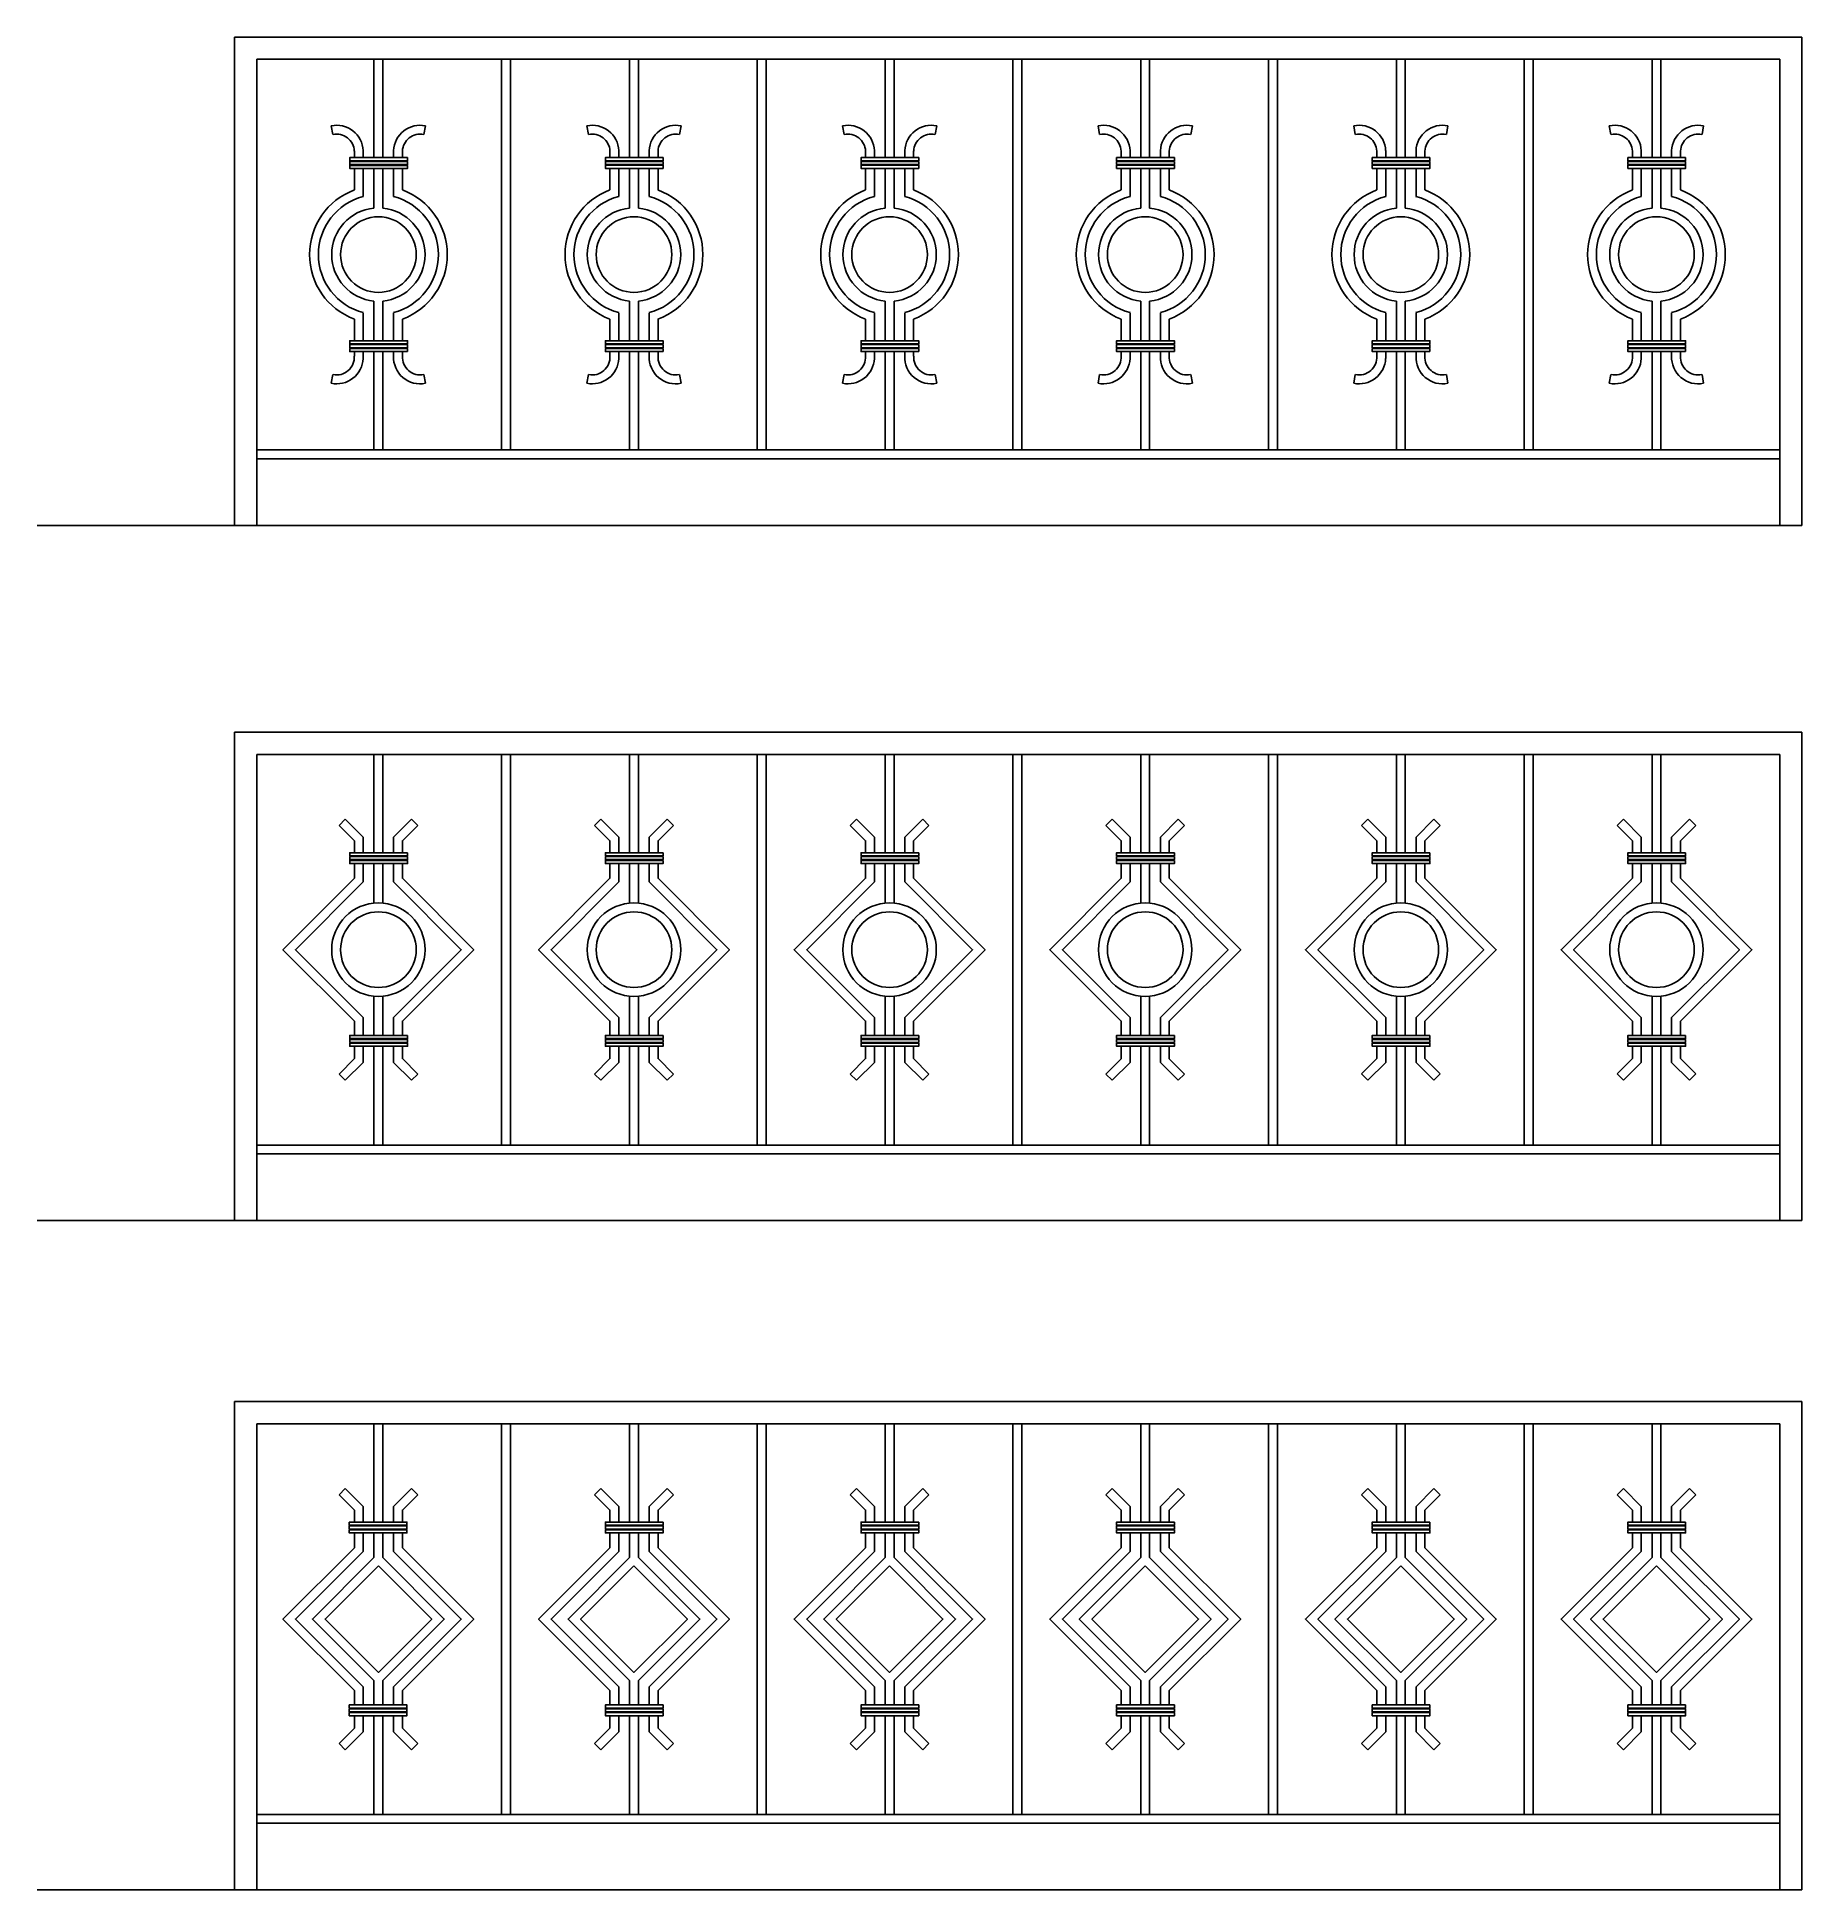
# Model space of a CAD drawing. Header units: millimetres. Extents: x -2048.46 to -2044.48, y 1297 to 1301.18.
import ezdxf

# ---------------------------------------------------------------- set-up
doc = ezdxf.new("R2010")
doc.units = ezdxf.units.MM

msp = doc.modelspace()

# ---------------------------------------------------------------- linework, layer by layer
at = {"color": 2}
for p, q in [((-2044.774, 1301.1779), (-2048.0141, 1301.1778)), ((-2048.0141, 1300.0778), (-2048.0141, 1301.1778)), ((-2047.5112, 1301.1779), (-2044.4827, 1301.1779)), ((-2044.4827, 1300.0779), (-2044.4827, 1301.1779)), ((-2047.9641, 1300.0779), (-2047.9641, 1301.1279)), ((-2047.9641, 1301.1279), (-2044.5327, 1301.1279)), ((-2047.6999, 1300.9064), (-2047.6999, 1301.1278)), ((-2047.6799, 1300.9064), (-2047.6799, 1301.1278)), ((-2047.4122, 1300.2479), (-2047.4122, 1301.1279)), ((-2047.3922, 1300.2479), (-2047.3922, 1301.1279)), ((-2047.1241, 1300.9064), (-2047.1241, 1301.1279)), ((-2047.1041, 1300.9064), (-2047.1041, 1301.1279)), ((-2046.8363, 1300.2479), (-2046.8363, 1301.1279)), ((-2046.8163, 1300.2479), (-2046.8163, 1301.1279)), ((-2046.5482, 1300.9064), (-2046.5482, 1301.1279)), ((-2046.5282, 1300.9064), (-2046.5282, 1301.1279)), ((-2046.2604, 1300.2479), (-2046.2604, 1301.1279)), ((-2046.2404, 1300.2479), (-2046.2404, 1301.1279)), ((-2045.9723, 1300.9064), (-2045.9723, 1301.1279)), ((-2045.9523, 1300.9064), (-2045.9523, 1301.1279)), ((-2045.6845, 1300.2479), (-2045.6845, 1301.1279)), ((-2045.6645, 1300.2479), (-2045.6645, 1301.1279)), ((-2045.3964, 1300.9064), (-2045.3964, 1301.1279)), ((-2045.3764, 1300.9064), (-2045.3764, 1301.1279)), ((-2045.1086, 1300.2479), (-2045.1086, 1301.1279)), ((-2045.0886, 1300.2479), (-2045.0886, 1301.1279)), ((-2044.8205, 1300.9064), (-2044.8205, 1301.1279)), ((-2044.8005, 1300.9064), (-2044.8005, 1301.1279)), ((-2044.5327, 1300.0779), (-2044.5327, 1301.1279)), ((-2044.5327, 1300.2479), (-2044.5327, 1301.1279)), ((-2047.7927, 1300.9582), (-2047.7961, 1300.9779)), ((-2047.6999, 1300.9064), (-2047.6999, 1300.9641)), ((-2047.6799, 1300.9064), (-2047.6799, 1300.9641)), ((-2047.5872, 1300.9582), (-2047.5838, 1300.9779)), ((-2047.2168, 1300.9582), (-2047.2202, 1300.9779)), ((-2047.1241, 1300.9064), (-2047.1241, 1300.9641)), ((-2047.1041, 1300.9064), (-2047.1041, 1300.9641)), ((-2047.0113, 1300.9582), (-2047.0079, 1300.9779)), ((-2046.6409, 1300.9582), (-2046.6443, 1300.9779)), ((-2046.5482, 1300.9064), (-2046.5482, 1300.9641)), ((-2046.5282, 1300.9064), (-2046.5282, 1300.9641)), ((-2046.4354, 1300.9582), (-2046.432, 1300.9779)), ((-2046.0651, 1300.9582), (-2046.0684, 1300.9779)), ((-2045.9723, 1300.9064), (-2045.9723, 1300.9641)), ((-2045.9523, 1300.9064), (-2045.9523, 1300.9641)), ((-2045.8595, 1300.9582), (-2045.8561, 1300.9779)), ((-2045.4892, 1300.9582), (-2045.4926, 1300.9779)), ((-2045.3964, 1300.9064), (-2045.3964, 1300.9641)), ((-2045.3764, 1300.9064), (-2045.3764, 1300.9641)), ((-2045.2836, 1300.9582), (-2045.2802, 1300.9779)), ((-2044.9133, 1300.9582), (-2044.9167, 1300.9779)), ((-2044.8205, 1300.9064), (-2044.8205, 1300.9641)), ((-2044.8005, 1300.9064), (-2044.8005, 1300.9641)), ((-2044.7077, 1300.9582), (-2044.7043, 1300.9779)), ((-2047.7441, 1300.9064), (-2047.7441, 1300.9215)), ((-2047.7241, 1300.9064), (-2047.7241, 1300.922)), ((-2047.6558, 1300.9064), (-2047.6558, 1300.922)), ((-2047.6358, 1300.9064), (-2047.6358, 1300.9215)), ((-2047.1682, 1300.9064), (-2047.1682, 1300.9215)), ((-2047.1482, 1300.9064), (-2047.1482, 1300.922)), ((-2047.0799, 1300.9064), (-2047.0799, 1300.922)), ((-2047.0599, 1300.9064), (-2047.0599, 1300.9215)), ((-2046.5923, 1300.9064), (-2046.5923, 1300.9215)), ((-2046.5723, 1300.9064), (-2046.5723, 1300.922)), ((-2046.504, 1300.9064), (-2046.504, 1300.922)), ((-2046.484, 1300.9064), (-2046.484, 1300.9215)), ((-2046.0164, 1300.9064), (-2046.0164, 1300.9215)), ((-2045.9964, 1300.9064), (-2045.9964, 1300.922)), ((-2045.9281, 1300.9064), (-2045.9281, 1300.922)), ((-2045.9081, 1300.9064), (-2045.9081, 1300.9215)), ((-2045.4405, 1300.9064), (-2045.4405, 1300.9215)), ((-2045.4205, 1300.9064), (-2045.4205, 1300.922)), ((-2045.3522, 1300.9064), (-2045.3522, 1300.922)), ((-2045.3322, 1300.9064), (-2045.3322, 1300.9215)), ((-2044.8646, 1300.9064), (-2044.8646, 1300.9215)), ((-2044.8446, 1300.9064), (-2044.8446, 1300.922)), ((-2044.7763, 1300.9064), (-2044.7763, 1300.922)), ((-2044.7563, 1300.9064), (-2044.7563, 1300.9215)), ((-2047.7441, 1300.8977), (-2047.7441, 1300.8994)), ((-2047.7441, 1300.8889), (-2047.7441, 1300.8907)), ((-2047.7441, 1300.8334), (-2047.7441, 1300.882)), ((-2047.7241, 1300.8977), (-2047.7241, 1300.8994)), ((-2047.7241, 1300.8889), (-2047.7241, 1300.8907)), ((-2047.7241, 1300.8187), (-2047.7241, 1300.882)), ((-2047.6999, 1300.8975), (-2047.6999, 1300.8994)), ((-2047.6999, 1300.8975), (-2047.6999, 1300.8994)), ((-2047.6999, 1300.8889), (-2047.6999, 1300.8907)), ((-2047.6999, 1300.8889), (-2047.6999, 1300.8907)), ((-2047.6999, 1300.7926), (-2047.6999, 1300.882)), ((-2047.6999, 1300.8428), (-2047.6999, 1300.882)), ((-2047.6799, 1300.8975), (-2047.6799, 1300.8994)), ((-2047.6799, 1300.8975), (-2047.6799, 1300.8994)), ((-2047.6799, 1300.8889), (-2047.6799, 1300.8907)), ((-2047.6799, 1300.8889), (-2047.6799, 1300.8907)), ((-2047.6799, 1300.7926), (-2047.6799, 1300.882)), ((-2047.6799, 1300.8428), (-2047.6799, 1300.882)), ((-2047.6558, 1300.8977), (-2047.6558, 1300.8994)), ((-2047.6558, 1300.8889), (-2047.6558, 1300.8907)), ((-2047.6558, 1300.8187), (-2047.6558, 1300.882)), ((-2047.6358, 1300.8977), (-2047.6358, 1300.8994)), ((-2047.6358, 1300.8889), (-2047.6358, 1300.8907)), ((-2047.6358, 1300.8334), (-2047.6358, 1300.882)), ((-2047.1682, 1300.8977), (-2047.1682, 1300.8994)), ((-2047.1682, 1300.889), (-2047.1682, 1300.8907)), ((-2047.1682, 1300.8334), (-2047.1682, 1300.882)), ((-2047.1482, 1300.8977), (-2047.1482, 1300.8994)), ((-2047.1482, 1300.889), (-2047.1482, 1300.8907)), ((-2047.1482, 1300.8187), (-2047.1482, 1300.882)), ((-2047.1241, 1300.8975), (-2047.1241, 1300.8994)), ((-2047.1241, 1300.8975), (-2047.1241, 1300.8994)), ((-2047.1241, 1300.889), (-2047.1241, 1300.8907)), ((-2047.1241, 1300.889), (-2047.1241, 1300.8907)), ((-2047.1241, 1300.8428), (-2047.1241, 1300.882)), ((-2047.1241, 1300.7926), (-2047.1241, 1300.882)), ((-2047.1041, 1300.8975), (-2047.1041, 1300.8994)), ((-2047.1041, 1300.8975), (-2047.1041, 1300.8994)), ((-2047.1041, 1300.889), (-2047.1041, 1300.8907)), ((-2047.1041, 1300.889), (-2047.1041, 1300.8907)), ((-2047.1041, 1300.8428), (-2047.1041, 1300.882)), ((-2047.1041, 1300.7926), (-2047.1041, 1300.882)), ((-2047.0799, 1300.8977), (-2047.0799, 1300.8994)), ((-2047.0799, 1300.889), (-2047.0799, 1300.8907)), ((-2047.0799, 1300.8187), (-2047.0799, 1300.882)), ((-2047.0599, 1300.8977), (-2047.0599, 1300.8994)), ((-2047.0599, 1300.889), (-2047.0599, 1300.8907)), ((-2047.0599, 1300.8334), (-2047.0599, 1300.882)), ((-2046.5923, 1300.8977), (-2046.5923, 1300.8994)), ((-2046.5923, 1300.889), (-2046.5923, 1300.8907)), ((-2046.5923, 1300.8334), (-2046.5923, 1300.882)), ((-2046.5723, 1300.8977), (-2046.5723, 1300.8994)), ((-2046.5723, 1300.889), (-2046.5723, 1300.8907)), ((-2046.5723, 1300.8187), (-2046.5723, 1300.882)), ((-2046.5482, 1300.8975), (-2046.5482, 1300.8994)), ((-2046.5482, 1300.8975), (-2046.5482, 1300.8994)), ((-2046.5482, 1300.889), (-2046.5482, 1300.8907)), ((-2046.5482, 1300.889), (-2046.5482, 1300.8907)), ((-2046.5482, 1300.7926), (-2046.5482, 1300.882)), ((-2046.5482, 1300.8428), (-2046.5482, 1300.882)), ((-2046.5282, 1300.8975), (-2046.5282, 1300.8994)), ((-2046.5282, 1300.8975), (-2046.5282, 1300.8994)), ((-2046.5282, 1300.889), (-2046.5282, 1300.8907)), ((-2046.5282, 1300.889), (-2046.5282, 1300.8907)), ((-2046.5282, 1300.7926), (-2046.5282, 1300.882)), ((-2046.5282, 1300.8428), (-2046.5282, 1300.882)), ((-2046.504, 1300.8977), (-2046.504, 1300.8994)), ((-2046.504, 1300.889), (-2046.504, 1300.8907)), ((-2046.504, 1300.8187), (-2046.504, 1300.882)), ((-2046.484, 1300.8977), (-2046.484, 1300.8994)), ((-2046.484, 1300.889), (-2046.484, 1300.8907)), ((-2046.484, 1300.8334), (-2046.484, 1300.882)), ((-2046.0164, 1300.8977), (-2046.0164, 1300.8994)), ((-2046.0164, 1300.889), (-2046.0164, 1300.8907)), ((-2046.0164, 1300.8334), (-2046.0164, 1300.882)), ((-2045.9964, 1300.8977), (-2045.9964, 1300.8994)), ((-2045.9964, 1300.889), (-2045.9964, 1300.8907)), ((-2045.9964, 1300.8187), (-2045.9964, 1300.882)), ((-2045.9723, 1300.8975), (-2045.9723, 1300.8994)), ((-2045.9723, 1300.8975), (-2045.9723, 1300.8994)), ((-2045.9723, 1300.889), (-2045.9723, 1300.8907)), ((-2045.9723, 1300.889), (-2045.9723, 1300.8907)), ((-2045.9723, 1300.7926), (-2045.9723, 1300.882)), ((-2045.9723, 1300.8428), (-2045.9723, 1300.882)), ((-2045.9523, 1300.8975), (-2045.9523, 1300.8994)), ((-2045.9523, 1300.8975), (-2045.9523, 1300.8994)), ((-2045.9523, 1300.889), (-2045.9523, 1300.8907)), ((-2045.9523, 1300.889), (-2045.9523, 1300.8907)), ((-2045.9523, 1300.7926), (-2045.9523, 1300.882)), ((-2045.9523, 1300.8428), (-2045.9523, 1300.882)), ((-2045.9281, 1300.8977), (-2045.9281, 1300.8994)), ((-2045.9281, 1300.889), (-2045.9281, 1300.8907)), ((-2045.9281, 1300.8187), (-2045.9281, 1300.882)), ((-2045.9081, 1300.8977), (-2045.9081, 1300.8994)), ((-2045.9081, 1300.889), (-2045.9081, 1300.8907)), ((-2045.9081, 1300.8334), (-2045.9081, 1300.882)), ((-2045.4405, 1300.8977), (-2045.4405, 1300.8994)), ((-2045.4405, 1300.889), (-2045.4405, 1300.8907)), ((-2045.4405, 1300.8334), (-2045.4405, 1300.882)), ((-2045.4205, 1300.8977), (-2045.4205, 1300.8994)), ((-2045.4205, 1300.889), (-2045.4205, 1300.8907)), ((-2045.4205, 1300.8187), (-2045.4205, 1300.882)), ((-2045.3964, 1300.8975), (-2045.3964, 1300.8994)), ((-2045.3964, 1300.8975), (-2045.3964, 1300.8994)), ((-2045.3964, 1300.889), (-2045.3964, 1300.8907)), ((-2045.3964, 1300.889), (-2045.3964, 1300.8907)), ((-2045.3964, 1300.7926), (-2045.3964, 1300.882)), ((-2045.3964, 1300.8428), (-2045.3964, 1300.882)), ((-2045.3764, 1300.8975), (-2045.3764, 1300.8994)), ((-2045.3764, 1300.8975), (-2045.3764, 1300.8994)), ((-2045.3764, 1300.889), (-2045.3764, 1300.8907)), ((-2045.3764, 1300.889), (-2045.3764, 1300.8907)), ((-2045.3764, 1300.7926), (-2045.3764, 1300.882)), ((-2045.3764, 1300.8428), (-2045.3764, 1300.882)), ((-2045.3522, 1300.8977), (-2045.3522, 1300.8994)), ((-2045.3522, 1300.889), (-2045.3522, 1300.8907)), ((-2045.3522, 1300.8187), (-2045.3522, 1300.882)), ((-2045.3322, 1300.8977), (-2045.3322, 1300.8994)), ((-2045.3322, 1300.889), (-2045.3322, 1300.8907)), ((-2045.3322, 1300.8334), (-2045.3322, 1300.882)), ((-2044.8646, 1300.8977), (-2044.8646, 1300.8994)), ((-2044.8646, 1300.889), (-2044.8646, 1300.8907)), ((-2044.8646, 1300.8334), (-2044.8646, 1300.882)), ((-2044.8446, 1300.8977), (-2044.8446, 1300.8994)), ((-2044.8446, 1300.889), (-2044.8446, 1300.8907)), ((-2044.8446, 1300.8187), (-2044.8446, 1300.882)), ((-2044.8205, 1300.8975), (-2044.8205, 1300.8994)), ((-2044.8205, 1300.8975), (-2044.8205, 1300.8994)), ((-2044.8205, 1300.889), (-2044.8205, 1300.8907)), ((-2044.8205, 1300.889), (-2044.8205, 1300.8907)), ((-2044.8205, 1300.7926), (-2044.8205, 1300.882)), ((-2044.8205, 1300.8428), (-2044.8205, 1300.882)), ((-2044.8005, 1300.8975), (-2044.8005, 1300.8994)), ((-2044.8005, 1300.8975), (-2044.8005, 1300.8994)), ((-2044.8005, 1300.889), (-2044.8005, 1300.8907)), ((-2044.8005, 1300.889), (-2044.8005, 1300.8907)), ((-2044.8005, 1300.7926), (-2044.8005, 1300.882)), ((-2044.8005, 1300.8428), (-2044.8005, 1300.882)), ((-2044.7763, 1300.8977), (-2044.7763, 1300.8994)), ((-2044.7763, 1300.889), (-2044.7763, 1300.8907)), ((-2044.7763, 1300.8187), (-2044.7763, 1300.882)), ((-2044.7563, 1300.8977), (-2044.7563, 1300.8994)), ((-2044.7563, 1300.889), (-2044.7563, 1300.8907)), ((-2044.7563, 1300.8334), (-2044.7563, 1300.882)), ((-2047.6999, 1300.5831), (-2047.6999, 1300.4938)), ((-2047.6799, 1300.5831), (-2047.6799, 1300.4938)), ((-2047.1241, 1300.5831), (-2047.1241, 1300.4938)), ((-2047.1041, 1300.5831), (-2047.1041, 1300.4938)), ((-2046.5482, 1300.5831), (-2046.5482, 1300.4938)), ((-2046.5282, 1300.5831), (-2046.5282, 1300.4938)), ((-2045.9723, 1300.5831), (-2045.9723, 1300.4938)), ((-2045.9523, 1300.5831), (-2045.9523, 1300.4938)), ((-2045.3964, 1300.5831), (-2045.3964, 1300.4938)), ((-2045.3764, 1300.5831), (-2045.3764, 1300.4938)), ((-2044.8205, 1300.5831), (-2044.8205, 1300.4938)), ((-2044.8005, 1300.5831), (-2044.8005, 1300.4938)), ((-2047.7441, 1300.5424), (-2047.7441, 1300.4938)), ((-2047.7241, 1300.557), (-2047.7241, 1300.4938)), ((-2047.6999, 1300.5329), (-2047.6999, 1300.4938)), ((-2047.6799, 1300.5329), (-2047.6799, 1300.4938)), ((-2047.6558, 1300.557), (-2047.6558, 1300.4938)), ((-2047.6358, 1300.5424), (-2047.6358, 1300.4938)), ((-2047.1682, 1300.5424), (-2047.1682, 1300.4938)), ((-2047.1482, 1300.557), (-2047.1482, 1300.4938)), ((-2047.1241, 1300.533), (-2047.1241, 1300.4938)), ((-2047.1041, 1300.533), (-2047.1041, 1300.4938)), ((-2047.0799, 1300.557), (-2047.0799, 1300.4938)), ((-2047.0599, 1300.5424), (-2047.0599, 1300.4938)), ((-2046.5923, 1300.5424), (-2046.5923, 1300.4938)), ((-2046.5723, 1300.557), (-2046.5723, 1300.4938)), ((-2046.5482, 1300.533), (-2046.5482, 1300.4938)), ((-2046.5282, 1300.533), (-2046.5282, 1300.4938)), ((-2046.504, 1300.557), (-2046.504, 1300.4938)), ((-2046.484, 1300.5424), (-2046.484, 1300.4938)), ((-2046.0164, 1300.5424), (-2046.0164, 1300.4938)), ((-2045.9964, 1300.557), (-2045.9964, 1300.4938)), ((-2045.9723, 1300.533), (-2045.9723, 1300.4938)), ((-2045.9523, 1300.533), (-2045.9523, 1300.4938)), ((-2045.9281, 1300.557), (-2045.9281, 1300.4938)), ((-2045.9081, 1300.5424), (-2045.9081, 1300.4938)), ((-2045.4405, 1300.5424), (-2045.4405, 1300.4938)), ((-2045.4205, 1300.557), (-2045.4205, 1300.4938)), ((-2045.3964, 1300.533), (-2045.3964, 1300.4938)), ((-2045.3764, 1300.533), (-2045.3764, 1300.4938)), ((-2045.3522, 1300.557), (-2045.3522, 1300.4938)), ((-2045.3322, 1300.5424), (-2045.3322, 1300.4938)), ((-2044.8646, 1300.5424), (-2044.8646, 1300.4938)), ((-2044.8446, 1300.557), (-2044.8446, 1300.4938)), ((-2044.8205, 1300.533), (-2044.8205, 1300.4938)), ((-2044.8005, 1300.533), (-2044.8005, 1300.4938)), ((-2044.7763, 1300.557), (-2044.7763, 1300.4938)), ((-2044.7563, 1300.5424), (-2044.7563, 1300.4938)), ((-2047.7441, 1300.4868), (-2047.7441, 1300.4851)), ((-2047.7241, 1300.4868), (-2047.7241, 1300.4851)), ((-2047.6999, 1300.4868), (-2047.6999, 1300.4851)), ((-2047.6999, 1300.4868), (-2047.6999, 1300.4851)), ((-2047.6799, 1300.4868), (-2047.6799, 1300.4851)), ((-2047.6799, 1300.4868), (-2047.6799, 1300.4851)), ((-2047.6558, 1300.4868), (-2047.6558, 1300.4851)), ((-2047.6358, 1300.4868), (-2047.6358, 1300.4851)), ((-2047.1682, 1300.4868), (-2047.1682, 1300.4851)), ((-2047.1482, 1300.4868), (-2047.1482, 1300.4851)), ((-2047.1241, 1300.4868), (-2047.1241, 1300.4851)), ((-2047.1241, 1300.4868), (-2047.1241, 1300.4851)), ((-2047.1041, 1300.4868), (-2047.1041, 1300.4851)), ((-2047.1041, 1300.4868), (-2047.1041, 1300.4851)), ((-2047.0799, 1300.4868), (-2047.0799, 1300.4851)), ((-2047.0599, 1300.4868), (-2047.0599, 1300.4851)), ((-2046.5923, 1300.4868), (-2046.5923, 1300.4851)), ((-2046.5723, 1300.4868), (-2046.5723, 1300.4851)), ((-2046.5482, 1300.4868), (-2046.5482, 1300.4851)), ((-2046.5482, 1300.4868), (-2046.5482, 1300.4851)), ((-2046.5282, 1300.4868), (-2046.5282, 1300.4851)), ((-2046.5282, 1300.4868), (-2046.5282, 1300.4851)), ((-2046.504, 1300.4868), (-2046.504, 1300.4851)), ((-2046.484, 1300.4868), (-2046.484, 1300.4851)), ((-2046.0164, 1300.4868), (-2046.0164, 1300.4851)), ((-2045.9964, 1300.4868), (-2045.9964, 1300.4851)), ((-2045.9723, 1300.4868), (-2045.9723, 1300.4851)), ((-2045.9723, 1300.4868), (-2045.9723, 1300.4851)), ((-2045.9523, 1300.4868), (-2045.9523, 1300.4851)), ((-2045.9523, 1300.4868), (-2045.9523, 1300.4851)), ((-2045.9281, 1300.4868), (-2045.9281, 1300.4851)), ((-2045.9081, 1300.4868), (-2045.9081, 1300.4851)), ((-2045.4405, 1300.4868), (-2045.4405, 1300.4851)), ((-2045.4205, 1300.4868), (-2045.4205, 1300.4851)), ((-2045.3964, 1300.4868), (-2045.3964, 1300.4851)), ((-2045.3964, 1300.4868), (-2045.3964, 1300.4851)), ((-2045.3764, 1300.4868), (-2045.3764, 1300.4851)), ((-2045.3764, 1300.4868), (-2045.3764, 1300.4851)), ((-2045.3522, 1300.4868), (-2045.3522, 1300.4851)), ((-2045.3322, 1300.4868), (-2045.3322, 1300.4851)), ((-2044.8646, 1300.4868), (-2044.8646, 1300.4851)), ((-2044.8446, 1300.4868), (-2044.8446, 1300.4851)), ((-2044.8205, 1300.4868), (-2044.8205, 1300.4851)), ((-2044.8205, 1300.4868), (-2044.8205, 1300.4851)), ((-2044.8005, 1300.4868), (-2044.8005, 1300.4851)), ((-2044.8005, 1300.4868), (-2044.8005, 1300.4851)), ((-2044.7763, 1300.4868), (-2044.7763, 1300.4851)), ((-2044.7563, 1300.4868), (-2044.7563, 1300.4851)), ((-2047.7441, 1300.4781), (-2047.7441, 1300.4763)), ((-2047.7441, 1300.4694), (-2047.7441, 1300.4589)), ((-2047.7241, 1300.4781), (-2047.7241, 1300.4763)), ((-2047.7241, 1300.4694), (-2047.7241, 1300.4538)), ((-2047.6999, 1300.4782), (-2047.6999, 1300.4763)), ((-2047.6999, 1300.4782), (-2047.6999, 1300.4763)), ((-2047.6999, 1300.4694), (-2047.6999, 1300.2479)), ((-2047.6999, 1300.4694), (-2047.6999, 1300.4116)), ((-2047.6799, 1300.4782), (-2047.6799, 1300.4763)), ((-2047.6799, 1300.4782), (-2047.6799, 1300.4763)), ((-2047.6799, 1300.4694), (-2047.6799, 1300.4116)), ((-2047.6799, 1300.4694), (-2047.6799, 1300.2479)), ((-2047.6558, 1300.4781), (-2047.6558, 1300.4763)), ((-2047.6558, 1300.4694), (-2047.6558, 1300.4594)), ((-2047.6358, 1300.4781), (-2047.6358, 1300.4763)), ((-2047.6358, 1300.4694), (-2047.6358, 1300.4589)), ((-2047.1682, 1300.4781), (-2047.1682, 1300.4763)), ((-2047.1682, 1300.4694), (-2047.1682, 1300.4589)), ((-2047.1482, 1300.4781), (-2047.1482, 1300.4763)), ((-2047.1482, 1300.4694), (-2047.1482, 1300.4538)), ((-2047.1241, 1300.4782), (-2047.1241, 1300.4763)), ((-2047.1241, 1300.4782), (-2047.1241, 1300.4763)), ((-2047.1241, 1300.4694), (-2047.1241, 1300.4116)), ((-2047.1241, 1300.4694), (-2047.1241, 1300.2479)), ((-2047.1041, 1300.4782), (-2047.1041, 1300.4763)), ((-2047.1041, 1300.4782), (-2047.1041, 1300.4763)), ((-2047.1041, 1300.4694), (-2047.1041, 1300.2479)), ((-2047.1041, 1300.4694), (-2047.1041, 1300.4116)), ((-2047.0799, 1300.4781), (-2047.0799, 1300.4763)), ((-2047.0799, 1300.4694), (-2047.0799, 1300.4594)), ((-2047.0599, 1300.4781), (-2047.0599, 1300.4763)), ((-2047.0599, 1300.4694), (-2047.0599, 1300.4589)), ((-2046.5923, 1300.4781), (-2046.5923, 1300.4764)), ((-2046.5923, 1300.4694), (-2046.5923, 1300.4589)), ((-2046.5723, 1300.4781), (-2046.5723, 1300.4764)), ((-2046.5723, 1300.4694), (-2046.5723, 1300.4538)), ((-2046.5482, 1300.4782), (-2046.5482, 1300.4764)), ((-2046.5482, 1300.4782), (-2046.5482, 1300.4764)), ((-2046.5482, 1300.4694), (-2046.5482, 1300.2479)), ((-2046.5482, 1300.4694), (-2046.5482, 1300.4116)), ((-2046.5282, 1300.4782), (-2046.5282, 1300.4764)), ((-2046.5282, 1300.4782), (-2046.5282, 1300.4764)), ((-2046.5282, 1300.4694), (-2046.5282, 1300.4116)), ((-2046.5282, 1300.4694), (-2046.5282, 1300.2479)), ((-2046.504, 1300.4781), (-2046.504, 1300.4764)), ((-2046.504, 1300.4694), (-2046.504, 1300.4594)), ((-2046.484, 1300.4781), (-2046.484, 1300.4764)), ((-2046.484, 1300.4694), (-2046.484, 1300.4589)), ((-2046.0164, 1300.4781), (-2046.0164, 1300.4764)), ((-2046.0164, 1300.4694), (-2046.0164, 1300.4589)), ((-2045.9964, 1300.4781), (-2045.9964, 1300.4764)), ((-2045.9964, 1300.4694), (-2045.9964, 1300.4538)), ((-2045.9723, 1300.4782), (-2045.9723, 1300.4764)), ((-2045.9723, 1300.4782), (-2045.9723, 1300.4764)), ((-2045.9723, 1300.4694), (-2045.9723, 1300.2479)), ((-2045.9723, 1300.4694), (-2045.9723, 1300.4116)), ((-2045.9523, 1300.4782), (-2045.9523, 1300.4764)), ((-2045.9523, 1300.4782), (-2045.9523, 1300.4764)), ((-2045.9523, 1300.4694), (-2045.9523, 1300.4116)), ((-2045.9523, 1300.4694), (-2045.9523, 1300.2479)), ((-2045.9281, 1300.4781), (-2045.9281, 1300.4764)), ((-2045.9281, 1300.4694), (-2045.9281, 1300.4594)), ((-2045.9081, 1300.4781), (-2045.9081, 1300.4764)), ((-2045.9081, 1300.4694), (-2045.9081, 1300.4589)), ((-2045.4405, 1300.4781), (-2045.4405, 1300.4763)), ((-2045.4405, 1300.4694), (-2045.4405, 1300.4589)), ((-2045.4205, 1300.4781), (-2045.4205, 1300.4763)), ((-2045.4205, 1300.4694), (-2045.4205, 1300.4538)), ((-2045.3964, 1300.4782), (-2045.3964, 1300.4763)), ((-2045.3964, 1300.4782), (-2045.3964, 1300.4763)), ((-2045.3964, 1300.4694), (-2045.3964, 1300.2479)), ((-2045.3964, 1300.4694), (-2045.3964, 1300.4116)), ((-2045.3764, 1300.4782), (-2045.3764, 1300.4763)), ((-2045.3764, 1300.4782), (-2045.3764, 1300.4763)), ((-2045.3764, 1300.4694), (-2045.3764, 1300.4116)), ((-2045.3764, 1300.4694), (-2045.3764, 1300.2479)), ((-2045.3522, 1300.4781), (-2045.3522, 1300.4763)), ((-2045.3522, 1300.4694), (-2045.3522, 1300.4594)), ((-2045.3322, 1300.4781), (-2045.3322, 1300.4763)), ((-2045.3322, 1300.4694), (-2045.3322, 1300.4589)), ((-2044.8646, 1300.4781), (-2044.8646, 1300.4763)), ((-2044.8646, 1300.4694), (-2044.8646, 1300.4589)), ((-2044.8446, 1300.4781), (-2044.8446, 1300.4763)), ((-2044.8446, 1300.4694), (-2044.8446, 1300.4538)), ((-2044.8205, 1300.4782), (-2044.8205, 1300.4763)), ((-2044.8205, 1300.4782), (-2044.8205, 1300.4763)), ((-2044.8205, 1300.4694), (-2044.8205, 1300.2479)), ((-2044.8205, 1300.4694), (-2044.8205, 1300.4116)), ((-2044.8005, 1300.4782), (-2044.8005, 1300.4763)), ((-2044.8005, 1300.4782), (-2044.8005, 1300.4763)), ((-2044.8005, 1300.4694), (-2044.8005, 1300.4116)), ((-2044.8005, 1300.4694), (-2044.8005, 1300.2479)), ((-2044.7763, 1300.4781), (-2044.7763, 1300.4763)), ((-2044.7763, 1300.4694), (-2044.7763, 1300.4594)), ((-2044.7563, 1300.4781), (-2044.7563, 1300.4763)), ((-2044.7563, 1300.4694), (-2044.7563, 1300.4589)), ((-2047.7927, 1300.4176), (-2047.7961, 1300.3979)), ((-2047.5872, 1300.4176), (-2047.5838, 1300.3979)), ((-2047.2168, 1300.4176), (-2047.2202, 1300.3979)), ((-2047.0113, 1300.4176), (-2047.0079, 1300.3979)), ((-2046.6409, 1300.4176), (-2046.6443, 1300.3979)), ((-2046.4354, 1300.4176), (-2046.432, 1300.3979)), ((-2046.0651, 1300.4176), (-2046.0684, 1300.3979)), ((-2045.8595, 1300.4176), (-2045.8561, 1300.3979)), ((-2045.4892, 1300.4176), (-2045.4926, 1300.3979)), ((-2045.2836, 1300.4176), (-2045.2802, 1300.3979)), ((-2044.9133, 1300.4176), (-2044.9167, 1300.3979)), ((-2044.7077, 1300.4176), (-2044.7043, 1300.3979)), ((-2047.9641, 1300.2479), (-2044.7154, 1300.2479)), ((-2046.7826, 1300.2479), (-2044.5327, 1300.2479)), ((-2047.9641, 1300.2279), (-2044.5327, 1300.2279)), ((-2048.4589, 1300.0779), (-2044.4827, 1300.0779)), ((-2048.4589, 1300.0779), (-2044.7154, 1300.0779)), ((-2044.774, 1299.6121), (-2048.0141, 1299.612)), ((-2048.0141, 1298.512), (-2048.0141, 1299.612)), ((-2047.5112, 1299.6121), (-2044.4827, 1299.6121)), ((-2044.4827, 1298.5121), (-2044.4827, 1299.6121)), ((-2047.9641, 1299.5621), (-2044.5327, 1299.5621)), ((-2047.9641, 1298.5121), (-2047.9641, 1299.5621)), ((-2047.6999, 1299.3406), (-2047.6999, 1299.5621)), ((-2047.6799, 1299.3406), (-2047.6799, 1299.5621)), ((-2047.4122, 1298.6821), (-2047.4122, 1299.5621)), ((-2047.3922, 1298.6821), (-2047.3922, 1299.5621)), ((-2047.1241, 1299.3406), (-2047.1241, 1299.5621)), ((-2047.1041, 1299.3406), (-2047.1041, 1299.5621)), ((-2046.8363, 1298.6821), (-2046.8363, 1299.5621)), ((-2046.8163, 1298.6821), (-2046.8163, 1299.5621)), ((-2046.5482, 1299.3406), (-2046.5482, 1299.5621)), ((-2046.5282, 1299.3406), (-2046.5282, 1299.5621)), ((-2046.2604, 1298.6821), (-2046.2604, 1299.5621)), ((-2046.2404, 1298.6821), (-2046.2404, 1299.5621)), ((-2045.9723, 1299.3406), (-2045.9723, 1299.562)), ((-2045.9523, 1299.3406), (-2045.9523, 1299.562)), ((-2045.6845, 1298.6821), (-2045.6845, 1299.5621)), ((-2045.6645, 1298.6821), (-2045.6645, 1299.5621)), ((-2045.3964, 1299.3406), (-2045.3964, 1299.5621)), ((-2045.3764, 1299.3406), (-2045.3764, 1299.5621)), ((-2045.1086, 1298.6821), (-2045.1086, 1299.5621)), ((-2045.0886, 1298.6821), (-2045.0886, 1299.5621)), ((-2044.8205, 1299.3406), (-2044.8205, 1299.5621)), ((-2044.8005, 1299.3406), (-2044.8005, 1299.5621)), ((-2044.5327, 1298.6821), (-2044.5327, 1299.5621)), ((-2044.5327, 1298.5121), (-2044.5327, 1299.5621)), ((-2047.7645, 1299.4162), (-2047.7786, 1299.4021)), ((-2047.7241, 1299.3759), (-2047.7645, 1299.4162)), ((-2047.6558, 1299.3759), (-2047.6154, 1299.4162)), ((-2047.6154, 1299.4162), (-2047.6013, 1299.4021)), ((-2047.1886, 1299.4162), (-2047.2027, 1299.4021)), ((-2047.1482, 1299.3759), (-2047.1886, 1299.4162)), ((-2047.0799, 1299.3759), (-2047.0395, 1299.4162)), ((-2047.0395, 1299.4162), (-2047.0254, 1299.4021)), ((-2046.6127, 1299.4162), (-2046.6268, 1299.4021)), ((-2046.5723, 1299.3759), (-2046.6127, 1299.4162)), ((-2046.504, 1299.3759), (-2046.4636, 1299.4162)), ((-2046.4636, 1299.4162), (-2046.4495, 1299.4021)), ((-2046.0368, 1299.4162), (-2046.0509, 1299.4021)), ((-2045.9964, 1299.3759), (-2046.0368, 1299.4162)), ((-2045.9281, 1299.3759), (-2045.8878, 1299.4162)), ((-2045.8878, 1299.4162), (-2045.8736, 1299.4021)), ((-2045.4609, 1299.4163), (-2045.475, 1299.4021)), ((-2045.4205, 1299.3759), (-2045.4609, 1299.4163)), ((-2045.3522, 1299.3759), (-2045.3119, 1299.4163)), ((-2045.3119, 1299.4163), (-2045.2977, 1299.4021)), ((-2044.885, 1299.4163), (-2044.8991, 1299.4021)), ((-2044.8446, 1299.3759), (-2044.885, 1299.4163)), ((-2044.7763, 1299.3759), (-2044.736, 1299.4163)), ((-2044.736, 1299.4163), (-2044.7218, 1299.4021)), ((-2047.7241, 1299.3406), (-2047.7241, 1299.3759)), ((-2047.6999, 1299.3406), (-2047.6999, 1299.3983)), ((-2047.6799, 1299.3406), (-2047.6799, 1299.3983)), ((-2047.6558, 1299.3406), (-2047.6558, 1299.3759)), ((-2047.1482, 1299.3406), (-2047.1482, 1299.3759)), ((-2047.1241, 1299.3406), (-2047.1241, 1299.3983)), ((-2047.1041, 1299.3406), (-2047.1041, 1299.3983)), ((-2047.0799, 1299.3406), (-2047.0799, 1299.3759)), ((-2046.5723, 1299.3406), (-2046.5723, 1299.3759)), ((-2046.5482, 1299.3406), (-2046.5482, 1299.3983)), ((-2046.5282, 1299.3406), (-2046.5282, 1299.3983)), ((-2046.504, 1299.3406), (-2046.504, 1299.3759)), ((-2045.9964, 1299.3406), (-2045.9964, 1299.3759)), ((-2045.9723, 1299.3406), (-2045.9723, 1299.3983)), ((-2045.9523, 1299.3406), (-2045.9523, 1299.3983)), ((-2045.9281, 1299.3406), (-2045.9281, 1299.3759)), ((-2045.4205, 1299.3406), (-2045.4205, 1299.3759)), ((-2045.3964, 1299.3406), (-2045.3964, 1299.3984)), ((-2045.3764, 1299.3406), (-2045.3764, 1299.3984)), ((-2045.3522, 1299.3406), (-2045.3522, 1299.3759)), ((-2044.8446, 1299.3406), (-2044.8446, 1299.3759)), ((-2044.8205, 1299.3406), (-2044.8205, 1299.3984)), ((-2044.8005, 1299.3406), (-2044.8005, 1299.3984)), ((-2044.7763, 1299.3406), (-2044.7763, 1299.3759)), ((-2047.7241, 1299.3319), (-2047.7241, 1299.3336)), ((-2047.7241, 1299.3232), (-2047.7241, 1299.3249)), ((-2047.6999, 1299.3317), (-2047.6999, 1299.3336)), ((-2047.6999, 1299.3317), (-2047.6999, 1299.3336)), ((-2047.6999, 1299.3232), (-2047.6999, 1299.3249)), ((-2047.6999, 1299.3232), (-2047.6999, 1299.3249)), ((-2047.6799, 1299.3317), (-2047.6799, 1299.3336)), ((-2047.6799, 1299.3317), (-2047.6799, 1299.3336)), ((-2047.6799, 1299.3232), (-2047.6799, 1299.3249)), ((-2047.6799, 1299.3232), (-2047.6799, 1299.3249)), ((-2047.6558, 1299.3319), (-2047.6558, 1299.3336)), ((-2047.6558, 1299.3232), (-2047.6558, 1299.3249)), ((-2047.1482, 1299.3319), (-2047.1482, 1299.3336)), ((-2047.1482, 1299.3232), (-2047.1482, 1299.3249)), ((-2047.1241, 1299.3317), (-2047.1241, 1299.3336)), ((-2047.1241, 1299.3317), (-2047.1241, 1299.3336)), ((-2047.1241, 1299.3232), (-2047.1241, 1299.3249)), ((-2047.1241, 1299.3232), (-2047.1241, 1299.3249)), ((-2047.1041, 1299.3317), (-2047.1041, 1299.3336)), ((-2047.1041, 1299.3317), (-2047.1041, 1299.3336)), ((-2047.1041, 1299.3232), (-2047.1041, 1299.3249)), ((-2047.1041, 1299.3232), (-2047.1041, 1299.3249)), ((-2047.0799, 1299.3319), (-2047.0799, 1299.3336)), ((-2047.0799, 1299.3232), (-2047.0799, 1299.3249)), ((-2046.5723, 1299.3319), (-2046.5723, 1299.3336)), ((-2046.5723, 1299.3232), (-2046.5723, 1299.3249)), ((-2046.5482, 1299.3317), (-2046.5482, 1299.3336)), ((-2046.5482, 1299.3317), (-2046.5482, 1299.3336)), ((-2046.5482, 1299.3232), (-2046.5482, 1299.3249)), ((-2046.5482, 1299.3232), (-2046.5482, 1299.3249)), ((-2046.5282, 1299.3317), (-2046.5282, 1299.3336)), ((-2046.5282, 1299.3317), (-2046.5282, 1299.3336)), ((-2046.5282, 1299.3232), (-2046.5282, 1299.3249)), ((-2046.5282, 1299.3232), (-2046.5282, 1299.3249)), ((-2046.504, 1299.3319), (-2046.504, 1299.3336)), ((-2046.504, 1299.3232), (-2046.504, 1299.3249)), ((-2045.9964, 1299.3318), (-2045.9964, 1299.3336)), ((-2045.9964, 1299.3231), (-2045.9964, 1299.3249)), ((-2045.9723, 1299.3317), (-2045.9723, 1299.3336)), ((-2045.9723, 1299.3317), (-2045.9723, 1299.3336)), ((-2045.9723, 1299.3231), (-2045.9723, 1299.3249)), ((-2045.9723, 1299.3231), (-2045.9723, 1299.3249)), ((-2045.9523, 1299.3317), (-2045.9523, 1299.3336)), ((-2045.9523, 1299.3317), (-2045.9523, 1299.3336)), ((-2045.9523, 1299.3231), (-2045.9523, 1299.3249)), ((-2045.9523, 1299.3231), (-2045.9523, 1299.3249)), ((-2045.9281, 1299.3318), (-2045.9281, 1299.3336)), ((-2045.9281, 1299.3231), (-2045.9281, 1299.3249)), ((-2045.4205, 1299.3319), (-2045.4205, 1299.3336)), ((-2045.4205, 1299.3232), (-2045.4205, 1299.3249)), ((-2045.3964, 1299.3317), (-2045.3964, 1299.3336)), ((-2045.3964, 1299.3317), (-2045.3964, 1299.3336)), ((-2045.3964, 1299.3232), (-2045.3964, 1299.3249)), ((-2045.3964, 1299.3232), (-2045.3964, 1299.3249)), ((-2045.3764, 1299.3317), (-2045.3764, 1299.3336)), ((-2045.3764, 1299.3317), (-2045.3764, 1299.3336)), ((-2045.3764, 1299.3232), (-2045.3764, 1299.3249)), ((-2045.3764, 1299.3232), (-2045.3764, 1299.3249)), ((-2045.3522, 1299.3319), (-2045.3522, 1299.3336)), ((-2045.3522, 1299.3232), (-2045.3522, 1299.3249)), ((-2044.8446, 1299.3319), (-2044.8446, 1299.3336)), ((-2044.8446, 1299.3232), (-2044.8446, 1299.3249)), ((-2044.8205, 1299.3318), (-2044.8205, 1299.3336)), ((-2044.8205, 1299.3318), (-2044.8205, 1299.3336)), ((-2044.8205, 1299.3232), (-2044.8205, 1299.3249)), ((-2044.8205, 1299.3232), (-2044.8205, 1299.3249)), ((-2044.8005, 1299.3318), (-2044.8005, 1299.3336)), ((-2044.8005, 1299.3318), (-2044.8005, 1299.3336)), ((-2044.8005, 1299.3232), (-2044.8005, 1299.3249)), ((-2044.8005, 1299.3232), (-2044.8005, 1299.3249)), ((-2044.7763, 1299.3319), (-2044.7763, 1299.3336)), ((-2044.7763, 1299.3232), (-2044.7763, 1299.3249)), ((-2047.7241, 1299.2747), (-2047.7241, 1299.3162)), ((-2047.6999, 1299.2268), (-2047.6999, 1299.3162)), ((-2047.6999, 1299.2606), (-2047.6999, 1299.3162)), ((-2047.6799, 1299.2268), (-2047.6799, 1299.3162)), ((-2047.6799, 1299.2606), (-2047.6799, 1299.3162)), ((-2047.6558, 1299.2747), (-2047.6558, 1299.3162)), ((-2047.1482, 1299.2747), (-2047.1482, 1299.3162)), ((-2047.1241, 1299.2606), (-2047.1241, 1299.3162)), ((-2047.1241, 1299.2268), (-2047.1241, 1299.3162)), ((-2047.1041, 1299.2606), (-2047.1041, 1299.3162)), ((-2047.1041, 1299.2268), (-2047.1041, 1299.3162)), ((-2047.0799, 1299.2747), (-2047.0799, 1299.3162)), ((-2046.5723, 1299.2747), (-2046.5723, 1299.3162)), ((-2046.5482, 1299.2268), (-2046.5482, 1299.3162)), ((-2046.5482, 1299.2606), (-2046.5482, 1299.3162)), ((-2046.5282, 1299.2268), (-2046.5282, 1299.3162)), ((-2046.5282, 1299.2606), (-2046.5282, 1299.3162)), ((-2046.504, 1299.2747), (-2046.504, 1299.3162)), ((-2045.9964, 1299.2747), (-2045.9964, 1299.3162)), ((-2045.9723, 1299.2268), (-2045.9723, 1299.3162)), ((-2045.9723, 1299.2605), (-2045.9723, 1299.3162)), ((-2045.9523, 1299.2268), (-2045.9523, 1299.3162)), ((-2045.9523, 1299.2605), (-2045.9523, 1299.3162)), ((-2045.9281, 1299.2747), (-2045.9281, 1299.3162)), ((-2045.4205, 1299.2747), (-2045.4205, 1299.3162)), ((-2045.3964, 1299.2268), (-2045.3964, 1299.3162)), ((-2045.3964, 1299.2606), (-2045.3964, 1299.3162)), ((-2045.3764, 1299.2268), (-2045.3764, 1299.3162)), ((-2045.3764, 1299.2606), (-2045.3764, 1299.3162)), ((-2045.3522, 1299.2747), (-2045.3522, 1299.3162)), ((-2044.8446, 1299.2747), (-2044.8446, 1299.3162)), ((-2044.8205, 1299.2269), (-2044.8205, 1299.3162)), ((-2044.8205, 1299.2606), (-2044.8205, 1299.3162)), ((-2044.8005, 1299.2269), (-2044.8005, 1299.3162)), ((-2044.8005, 1299.2606), (-2044.8005, 1299.3162)), ((-2044.7763, 1299.2747), (-2044.7763, 1299.3162)), ((-2047.6999, 1298.9288), (-2047.6999, 1299.0173)), ((-2047.6999, 1298.9288), (-2047.6999, 1298.9836)), ((-2047.6999, 1298.9288), (-2047.6999, 1298.9836)), ((-2047.6799, 1298.9288), (-2047.6799, 1299.0173)), ((-2047.6799, 1298.9288), (-2047.6799, 1298.9836)), ((-2047.6799, 1298.9288), (-2047.6799, 1298.9836)), ((-2047.1241, 1298.9288), (-2047.1241, 1299.0173)), ((-2047.1241, 1298.9288), (-2047.1241, 1298.9836)), ((-2047.1241, 1298.9288), (-2047.1241, 1298.9836)), ((-2047.1041, 1298.9288), (-2047.1041, 1299.0173)), ((-2047.1041, 1298.9288), (-2047.1041, 1298.9836)), ((-2047.1041, 1298.9288), (-2047.1041, 1298.9836)), ((-2046.5482, 1298.9288), (-2046.5482, 1299.0173)), ((-2046.5482, 1298.9288), (-2046.5482, 1298.9836)), ((-2046.5482, 1298.9288), (-2046.5482, 1298.9836)), ((-2046.5282, 1298.9288), (-2046.5282, 1299.0173)), ((-2046.5282, 1298.9288), (-2046.5282, 1298.9836)), ((-2046.5282, 1298.9288), (-2046.5282, 1298.9836)), ((-2045.9723, 1298.9288), (-2045.9723, 1299.0173)), ((-2045.9723, 1298.9288), (-2045.9723, 1298.9836)), ((-2045.9723, 1298.9288), (-2045.9723, 1298.9836)), ((-2045.9523, 1298.9288), (-2045.9523, 1299.0173)), ((-2045.9523, 1298.9288), (-2045.9523, 1298.9836)), ((-2045.9523, 1298.9288), (-2045.9523, 1298.9836)), ((-2045.3964, 1298.9288), (-2045.3964, 1299.0173)), ((-2045.3964, 1298.9288), (-2045.3964, 1298.9836)), ((-2045.3964, 1298.9288), (-2045.3964, 1298.9836)), ((-2045.3764, 1298.9288), (-2045.3764, 1299.0173)), ((-2045.3764, 1298.9288), (-2045.3764, 1298.9836)), ((-2045.3764, 1298.9288), (-2045.3764, 1298.9836)), ((-2044.8205, 1298.9288), (-2044.8205, 1299.0173)), ((-2044.8205, 1298.9288), (-2044.8205, 1298.9836)), ((-2044.8205, 1298.9288), (-2044.8205, 1298.9836)), ((-2044.8005, 1298.9288), (-2044.8005, 1299.0173)), ((-2044.8005, 1298.9288), (-2044.8005, 1298.9836)), ((-2044.8005, 1298.9288), (-2044.8005, 1298.9836)), ((-2047.7241, 1298.9694), (-2047.7241, 1298.9288)), ((-2047.6558, 1298.9694), (-2047.6558, 1298.9288)), ((-2047.1482, 1298.9694), (-2047.1482, 1298.9288)), ((-2047.0799, 1298.9694), (-2047.0799, 1298.9288)), ((-2046.5723, 1298.9694), (-2046.5723, 1298.9288)), ((-2046.504, 1298.9694), (-2046.504, 1298.9288)), ((-2045.9964, 1298.9694), (-2045.9964, 1298.9288)), ((-2045.9281, 1298.9694), (-2045.9281, 1298.9288)), ((-2045.4205, 1298.9694), (-2045.4205, 1298.9288)), ((-2045.3522, 1298.9694), (-2045.3522, 1298.9288)), ((-2044.8446, 1298.9695), (-2044.8446, 1298.9288)), ((-2044.7763, 1298.9695), (-2044.7763, 1298.9288)), ((-2047.7241, 1298.9218), (-2047.7241, 1298.9201)), ((-2047.7241, 1298.9131), (-2047.7241, 1298.9114)), ((-2047.7241, 1298.9044), (-2047.7241, 1298.8683)), ((-2047.6999, 1298.9201), (-2047.6999, 1298.9218)), ((-2047.6999, 1298.9201), (-2047.6999, 1298.9218)), ((-2047.6999, 1298.9201), (-2047.6999, 1298.9218)), ((-2047.6999, 1298.9114), (-2047.6999, 1298.9131)), ((-2047.6999, 1298.9114), (-2047.6999, 1298.9131)), ((-2047.6999, 1298.9114), (-2047.6999, 1298.9131)), ((-2047.6999, 1298.8096), (-2047.6999, 1298.9044)), ((-2047.6999, 1298.6821), (-2047.6999, 1298.9044)), ((-2047.6999, 1298.8096), (-2047.6999, 1298.9044)), ((-2047.6799, 1298.9201), (-2047.6799, 1298.9218)), ((-2047.6799, 1298.9201), (-2047.6799, 1298.9218)), ((-2047.6799, 1298.9201), (-2047.6799, 1298.9218)), ((-2047.6799, 1298.9114), (-2047.6799, 1298.9131)), ((-2047.6799, 1298.9114), (-2047.6799, 1298.9131)), ((-2047.6799, 1298.9114), (-2047.6799, 1298.9131)), ((-2047.6799, 1298.8096), (-2047.6799, 1298.9044)), ((-2047.6799, 1298.6821), (-2047.6799, 1298.9044)), ((-2047.6799, 1298.8096), (-2047.6799, 1298.9044)), ((-2047.6558, 1298.9218), (-2047.6558, 1298.9201)), ((-2047.6558, 1298.9131), (-2047.6558, 1298.9114)), ((-2047.6558, 1298.9044), (-2047.6558, 1298.8683)), ((-2047.1482, 1298.9218), (-2047.1482, 1298.9201)), ((-2047.1482, 1298.9131), (-2047.1482, 1298.9114)), ((-2047.1482, 1298.9044), (-2047.1482, 1298.8683)), ((-2047.1241, 1298.9201), (-2047.1241, 1298.9218)), ((-2047.1241, 1298.9201), (-2047.1241, 1298.9218)), ((-2047.1241, 1298.9201), (-2047.1241, 1298.9218)), ((-2047.1241, 1298.9114), (-2047.1241, 1298.9131)), ((-2047.1241, 1298.9114), (-2047.1241, 1298.9131)), ((-2047.1241, 1298.9114), (-2047.1241, 1298.9131)), ((-2047.1241, 1298.8096), (-2047.1241, 1298.9044)), ((-2047.1241, 1298.6821), (-2047.1241, 1298.9044)), ((-2047.1241, 1298.8096), (-2047.1241, 1298.9044)), ((-2047.1041, 1298.9201), (-2047.1041, 1298.9218)), ((-2047.1041, 1298.9201), (-2047.1041, 1298.9218)), ((-2047.1041, 1298.9201), (-2047.1041, 1298.9218)), ((-2047.1041, 1298.9114), (-2047.1041, 1298.9131)), ((-2047.1041, 1298.9114), (-2047.1041, 1298.9131)), ((-2047.1041, 1298.9114), (-2047.1041, 1298.9131)), ((-2047.1041, 1298.8096), (-2047.1041, 1298.9044)), ((-2047.1041, 1298.6821), (-2047.1041, 1298.9044)), ((-2047.1041, 1298.8096), (-2047.1041, 1298.9044)), ((-2047.0799, 1298.9218), (-2047.0799, 1298.9201)), ((-2047.0799, 1298.9131), (-2047.0799, 1298.9114)), ((-2047.0799, 1298.9044), (-2047.0799, 1298.8683)), ((-2046.5723, 1298.9218), (-2046.5723, 1298.9201)), ((-2046.5723, 1298.9131), (-2046.5723, 1298.9114)), ((-2046.5723, 1298.9044), (-2046.5723, 1298.8683)), ((-2046.5482, 1298.9201), (-2046.5482, 1298.9218)), ((-2046.5482, 1298.9201), (-2046.5482, 1298.9218)), ((-2046.5482, 1298.9201), (-2046.5482, 1298.9218)), ((-2046.5482, 1298.9114), (-2046.5482, 1298.9131)), ((-2046.5482, 1298.9114), (-2046.5482, 1298.9131)), ((-2046.5482, 1298.9114), (-2046.5482, 1298.9131)), ((-2046.5482, 1298.8096), (-2046.5482, 1298.9044)), ((-2046.5482, 1298.6821), (-2046.5482, 1298.9044)), ((-2046.5482, 1298.8096), (-2046.5482, 1298.9044)), ((-2046.5282, 1298.9201), (-2046.5282, 1298.9218)), ((-2046.5282, 1298.9201), (-2046.5282, 1298.9218)), ((-2046.5282, 1298.9201), (-2046.5282, 1298.9218)), ((-2046.5282, 1298.9114), (-2046.5282, 1298.9131)), ((-2046.5282, 1298.9114), (-2046.5282, 1298.9131)), ((-2046.5282, 1298.9114), (-2046.5282, 1298.9131)), ((-2046.5282, 1298.8096), (-2046.5282, 1298.9044)), ((-2046.5282, 1298.6821), (-2046.5282, 1298.9044)), ((-2046.5282, 1298.8096), (-2046.5282, 1298.9044)), ((-2046.504, 1298.9218), (-2046.504, 1298.9201)), ((-2046.504, 1298.9131), (-2046.504, 1298.9114)), ((-2046.504, 1298.9044), (-2046.504, 1298.8683)), ((-2045.9964, 1298.9218), (-2045.9964, 1298.9201)), ((-2045.9964, 1298.9131), (-2045.9964, 1298.9114)), ((-2045.9964, 1298.9044), (-2045.9964, 1298.8682)), ((-2045.9723, 1298.9201), (-2045.9723, 1298.9218)), ((-2045.9723, 1298.9201), (-2045.9723, 1298.9218)), ((-2045.9723, 1298.9201), (-2045.9723, 1298.9218)), ((-2045.9723, 1298.9114), (-2045.9723, 1298.9131)), ((-2045.9723, 1298.9114), (-2045.9723, 1298.9131)), ((-2045.9723, 1298.9114), (-2045.9723, 1298.9131)), ((-2045.9723, 1298.8096), (-2045.9723, 1298.9044)), ((-2045.9723, 1298.6821), (-2045.9723, 1298.9044)), ((-2045.9723, 1298.8096), (-2045.9723, 1298.9044)), ((-2045.9523, 1298.9201), (-2045.9523, 1298.9218)), ((-2045.9523, 1298.9201), (-2045.9523, 1298.9218)), ((-2045.9523, 1298.9201), (-2045.9523, 1298.9218)), ((-2045.9523, 1298.9114), (-2045.9523, 1298.9131)), ((-2045.9523, 1298.9114), (-2045.9523, 1298.9131)), ((-2045.9523, 1298.9114), (-2045.9523, 1298.9131)), ((-2045.9523, 1298.8096), (-2045.9523, 1298.9044)), ((-2045.9523, 1298.6821), (-2045.9523, 1298.9044)), ((-2045.9523, 1298.8096), (-2045.9523, 1298.9044)), ((-2045.9281, 1298.9218), (-2045.9281, 1298.9201)), ((-2045.9281, 1298.9131), (-2045.9281, 1298.9114)), ((-2045.9281, 1298.9044), (-2045.9281, 1298.8682)), ((-2045.4205, 1298.9218), (-2045.4205, 1298.9201)), ((-2045.4205, 1298.9131), (-2045.4205, 1298.9114)), ((-2045.4205, 1298.9044), (-2045.4205, 1298.8683)), ((-2045.3964, 1298.9201), (-2045.3964, 1298.9218)), ((-2045.3964, 1298.9201), (-2045.3964, 1298.9218)), ((-2045.3964, 1298.9201), (-2045.3964, 1298.9218)), ((-2045.3964, 1298.9114), (-2045.3964, 1298.9131)), ((-2045.3964, 1298.9114), (-2045.3964, 1298.9131)), ((-2045.3964, 1298.9114), (-2045.3964, 1298.9131)), ((-2045.3964, 1298.8096), (-2045.3964, 1298.9044)), ((-2045.3964, 1298.6821), (-2045.3964, 1298.9044)), ((-2045.3964, 1298.8096), (-2045.3964, 1298.9044)), ((-2045.3764, 1298.9201), (-2045.3764, 1298.9218)), ((-2045.3764, 1298.9201), (-2045.3764, 1298.9218)), ((-2045.3764, 1298.9201), (-2045.3764, 1298.9218)), ((-2045.3764, 1298.9114), (-2045.3764, 1298.9131)), ((-2045.3764, 1298.9114), (-2045.3764, 1298.9131)), ((-2045.3764, 1298.9114), (-2045.3764, 1298.9131)), ((-2045.3764, 1298.8096), (-2045.3764, 1298.9044)), ((-2045.3764, 1298.6821), (-2045.3764, 1298.9044)), ((-2045.3764, 1298.8096), (-2045.3764, 1298.9044)), ((-2045.3522, 1298.9218), (-2045.3522, 1298.9201)), ((-2045.3522, 1298.9131), (-2045.3522, 1298.9114)), ((-2045.3522, 1298.9044), (-2045.3522, 1298.8683)), ((-2044.8446, 1298.9219), (-2044.8446, 1298.9201)), ((-2044.8446, 1298.9131), (-2044.8446, 1298.9114)), ((-2044.8446, 1298.9044), (-2044.8446, 1298.8683)), ((-2044.8205, 1298.9201), (-2044.8205, 1298.9219)), ((-2044.8205, 1298.9201), (-2044.8205, 1298.9219)), ((-2044.8205, 1298.9201), (-2044.8205, 1298.9219)), ((-2044.8205, 1298.9114), (-2044.8205, 1298.9131)), ((-2044.8205, 1298.9114), (-2044.8205, 1298.9131)), ((-2044.8205, 1298.9114), (-2044.8205, 1298.9131)), ((-2044.8205, 1298.8096), (-2044.8205, 1298.9044)), ((-2044.8205, 1298.6821), (-2044.8205, 1298.9044)), ((-2044.8205, 1298.8096), (-2044.8205, 1298.9044)), ((-2044.8005, 1298.9201), (-2044.8005, 1298.9219)), ((-2044.8005, 1298.9201), (-2044.8005, 1298.9219)), ((-2044.8005, 1298.9201), (-2044.8005, 1298.9219)), ((-2044.8005, 1298.9114), (-2044.8005, 1298.9131)), ((-2044.8005, 1298.9114), (-2044.8005, 1298.9131)), ((-2044.8005, 1298.9114), (-2044.8005, 1298.9131)), ((-2044.8005, 1298.8096), (-2044.8005, 1298.9044)), ((-2044.8005, 1298.6821), (-2044.8005, 1298.9044)), ((-2044.8005, 1298.8096), (-2044.8005, 1298.9044)), ((-2044.7763, 1298.9219), (-2044.7763, 1298.9201)), ((-2044.7763, 1298.9131), (-2044.7763, 1298.9114)), ((-2044.7763, 1298.9044), (-2044.7763, 1298.8683)), ((-2047.7241, 1298.8683), (-2047.7645, 1298.8279)), ((-2047.6558, 1298.8683), (-2047.6154, 1298.8279)), ((-2047.1482, 1298.8683), (-2047.1886, 1298.8279)), ((-2047.0799, 1298.8683), (-2047.0395, 1298.8279)), ((-2046.5723, 1298.8683), (-2046.6127, 1298.8279)), ((-2046.504, 1298.8683), (-2046.4636, 1298.8279)), ((-2045.9964, 1298.8682), (-2046.0368, 1298.8279)), ((-2045.9281, 1298.8682), (-2045.8878, 1298.8279)), ((-2045.4205, 1298.8683), (-2045.4609, 1298.8279)), ((-2045.3522, 1298.8683), (-2045.3119, 1298.8279)), ((-2044.8446, 1298.8683), (-2044.885, 1298.8279)), ((-2044.7763, 1298.8683), (-2044.736, 1298.8279)), ((-2047.7645, 1298.8279), (-2047.7786, 1298.842)), ((-2047.6154, 1298.8279), (-2047.6013, 1298.842)), ((-2047.1886, 1298.8279), (-2047.2027, 1298.842)), ((-2047.0395, 1298.8279), (-2047.0254, 1298.842)), ((-2046.6127, 1298.8279), (-2046.6268, 1298.842)), ((-2046.4636, 1298.8279), (-2046.4495, 1298.842)), ((-2046.0368, 1298.8279), (-2046.0509, 1298.842)), ((-2045.8878, 1298.8279), (-2045.8736, 1298.842)), ((-2045.4609, 1298.8279), (-2045.475, 1298.8421)), ((-2045.3119, 1298.8279), (-2045.2977, 1298.8421)), ((-2044.885, 1298.8279), (-2044.8991, 1298.8421)), ((-2044.736, 1298.8279), (-2044.7218, 1298.8421)), ((-2047.9641, 1298.6821), (-2044.7154, 1298.6821)), ((-2047.9641, 1298.6621), (-2044.5327, 1298.6621)), ((-2046.7826, 1298.6821), (-2044.5327, 1298.6821)), ((-2048.4589, 1298.5121), (-2044.4827, 1298.5121)), ((-2048.4589, 1298.5121), (-2044.7154, 1298.5121)), ((-2044.774, 1298.1041), (-2048.0141, 1298.104)), ((-2048.0141, 1297.004), (-2048.0141, 1298.104)), ((-2047.5112, 1298.1041), (-2044.4827, 1298.1041)), ((-2044.4827, 1297.0041), (-2044.4827, 1298.1041)), ((-2044.774, 1298.0541), (-2047.9641, 1298.054)), ((-2047.9641, 1297.0041), (-2047.9641, 1298.054)), ((-2047.6999, 1297.8326), (-2047.6999, 1298.054)), ((-2047.6799, 1297.8326), (-2047.6799, 1298.054)), ((-2047.5112, 1298.0541), (-2044.5327, 1298.0541)), ((-2047.4122, 1297.1741), (-2047.4122, 1298.0541)), ((-2047.3922, 1297.1741), (-2047.3922, 1298.0541)), ((-2047.1241, 1297.8326), (-2047.1241, 1298.054)), ((-2047.1041, 1297.8326), (-2047.1041, 1298.054)), ((-2046.8363, 1297.1741), (-2046.8363, 1298.0541)), ((-2046.8163, 1297.1741), (-2046.8163, 1298.0541)), ((-2046.5482, 1297.8326), (-2046.5482, 1298.054)), ((-2046.5282, 1297.8326), (-2046.5282, 1298.054)), ((-2046.2604, 1297.1741), (-2046.2604, 1298.0541)), ((-2046.2404, 1297.1741), (-2046.2404, 1298.0541)), ((-2045.9723, 1297.8326), (-2045.9723, 1298.054)), ((-2045.9523, 1297.8326), (-2045.9523, 1298.054)), ((-2045.6845, 1297.1741), (-2045.6845, 1298.0541)), ((-2045.6645, 1297.1741), (-2045.6645, 1298.0541)), ((-2045.3964, 1297.8326), (-2045.3964, 1298.054)), ((-2045.3764, 1297.8326), (-2045.3764, 1298.054)), ((-2045.1086, 1297.1741), (-2045.1086, 1298.0541)), ((-2045.0886, 1297.1741), (-2045.0886, 1298.0541)), ((-2044.8205, 1297.8326), (-2044.8205, 1298.054)), ((-2044.8005, 1297.8326), (-2044.8005, 1298.054)), ((-2044.5327, 1297.0041), (-2044.5327, 1298.0541)), ((-2044.5327, 1297.1741), (-2044.5327, 1298.0541)), ((-2047.7645, 1297.9082), (-2047.7786, 1297.8941)), ((-2047.7241, 1297.8679), (-2047.7645, 1297.9082)), ((-2047.6558, 1297.8679), (-2047.6154, 1297.9082)), ((-2047.6154, 1297.9082), (-2047.6013, 1297.8941)), ((-2047.1886, 1297.9082), (-2047.2027, 1297.8941)), ((-2047.1482, 1297.8679), (-2047.1886, 1297.9082)), ((-2047.0799, 1297.8679), (-2047.0395, 1297.9082)), ((-2047.0395, 1297.9082), (-2047.0254, 1297.8941)), ((-2046.6127, 1297.9082), (-2046.6268, 1297.8941)), ((-2046.5723, 1297.8679), (-2046.6127, 1297.9082)), ((-2046.504, 1297.8679), (-2046.4636, 1297.9082)), ((-2046.4636, 1297.9082), (-2046.4495, 1297.8941)), ((-2046.0368, 1297.9082), (-2046.0509, 1297.8941)), ((-2045.9964, 1297.8679), (-2046.0368, 1297.9082)), ((-2045.9281, 1297.8679), (-2045.8878, 1297.9082)), ((-2045.8878, 1297.9082), (-2045.8736, 1297.8941)), ((-2045.4609, 1297.9082), (-2045.475, 1297.8941)), ((-2045.4205, 1297.8679), (-2045.4609, 1297.9082)), ((-2045.3522, 1297.8679), (-2045.3119, 1297.9082)), ((-2045.3119, 1297.9082), (-2045.2977, 1297.8941)), ((-2044.885, 1297.9082), (-2044.8991, 1297.8941)), ((-2044.8446, 1297.8679), (-2044.885, 1297.9082)), ((-2044.7763, 1297.8679), (-2044.736, 1297.9082)), ((-2044.736, 1297.9082), (-2044.7218, 1297.8941)), ((-2047.7241, 1297.8326), (-2047.7241, 1297.8679)), ((-2047.6999, 1297.8326), (-2047.6999, 1297.8903)), ((-2047.6799, 1297.8326), (-2047.6799, 1297.8903)), ((-2047.6558, 1297.8326), (-2047.6558, 1297.8679)), ((-2047.1482, 1297.8326), (-2047.1482, 1297.8679)), ((-2047.1241, 1297.8326), (-2047.1241, 1297.8903)), ((-2047.1041, 1297.8326), (-2047.1041, 1297.8903)), ((-2047.0799, 1297.8326), (-2047.0799, 1297.8679)), ((-2046.5723, 1297.8326), (-2046.5723, 1297.8679)), ((-2046.5482, 1297.8326), (-2046.5482, 1297.8903)), ((-2046.5282, 1297.8326), (-2046.5282, 1297.8903)), ((-2046.504, 1297.8326), (-2046.504, 1297.8679)), ((-2045.9964, 1297.8326), (-2045.9964, 1297.8679)), ((-2045.9723, 1297.8326), (-2045.9723, 1297.8903)), ((-2045.9523, 1297.8326), (-2045.9523, 1297.8903)), ((-2045.9281, 1297.8326), (-2045.9281, 1297.8679)), ((-2045.4205, 1297.8326), (-2045.4205, 1297.8679)), ((-2045.3964, 1297.8326), (-2045.3964, 1297.8903)), ((-2045.3764, 1297.8326), (-2045.3764, 1297.8903)), ((-2045.3522, 1297.8326), (-2045.3522, 1297.8679)), ((-2044.8446, 1297.8326), (-2044.8446, 1297.8679)), ((-2044.8205, 1297.8326), (-2044.8205, 1297.8903)), ((-2044.8005, 1297.8326), (-2044.8005, 1297.8903)), ((-2044.7763, 1297.8326), (-2044.7763, 1297.8679)), ((-2047.7241, 1297.8239), (-2047.7241, 1297.8256)), ((-2047.7241, 1297.8151), (-2047.7241, 1297.8169)), ((-2047.6999, 1297.8237), (-2047.6999, 1297.8256)), ((-2047.6999, 1297.8237), (-2047.6999, 1297.8256)), ((-2047.6999, 1297.8151), (-2047.6999, 1297.8169)), ((-2047.6999, 1297.8151), (-2047.6999, 1297.8169)), ((-2047.6799, 1297.8237), (-2047.6799, 1297.8256)), ((-2047.6799, 1297.8237), (-2047.6799, 1297.8256)), ((-2047.6799, 1297.8151), (-2047.6799, 1297.8169)), ((-2047.6799, 1297.8151), (-2047.6799, 1297.8169)), ((-2047.6558, 1297.8239), (-2047.6558, 1297.8256)), ((-2047.6558, 1297.8151), (-2047.6558, 1297.8169)), ((-2047.1482, 1297.8239), (-2047.1482, 1297.8256)), ((-2047.1482, 1297.8151), (-2047.1482, 1297.8169)), ((-2047.1241, 1297.8237), (-2047.1241, 1297.8256)), ((-2047.1241, 1297.8237), (-2047.1241, 1297.8256)), ((-2047.1241, 1297.8151), (-2047.1241, 1297.8169)), ((-2047.1241, 1297.8151), (-2047.1241, 1297.8169)), ((-2047.1041, 1297.8237), (-2047.1041, 1297.8256)), ((-2047.1041, 1297.8237), (-2047.1041, 1297.8256)), ((-2047.1041, 1297.8151), (-2047.1041, 1297.8169)), ((-2047.1041, 1297.8151), (-2047.1041, 1297.8169)), ((-2047.0799, 1297.8239), (-2047.0799, 1297.8256)), ((-2047.0799, 1297.8151), (-2047.0799, 1297.8169)), ((-2046.5723, 1297.8239), (-2046.5723, 1297.8256)), ((-2046.5723, 1297.8151), (-2046.5723, 1297.8169)), ((-2046.5482, 1297.8237), (-2046.5482, 1297.8256)), ((-2046.5482, 1297.8237), (-2046.5482, 1297.8256)), ((-2046.5482, 1297.8151), (-2046.5482, 1297.8169)), ((-2046.5482, 1297.8151), (-2046.5482, 1297.8169)), ((-2046.5282, 1297.8237), (-2046.5282, 1297.8256)), ((-2046.5282, 1297.8237), (-2046.5282, 1297.8256)), ((-2046.5282, 1297.8151), (-2046.5282, 1297.8169)), ((-2046.5282, 1297.8151), (-2046.5282, 1297.8169)), ((-2046.504, 1297.8239), (-2046.504, 1297.8256)), ((-2046.504, 1297.8151), (-2046.504, 1297.8169)), ((-2045.9964, 1297.8239), (-2045.9964, 1297.8256)), ((-2045.9964, 1297.8151), (-2045.9964, 1297.8169)), ((-2045.9723, 1297.8237), (-2045.9723, 1297.8256)), ((-2045.9723, 1297.8237), (-2045.9723, 1297.8256)), ((-2045.9723, 1297.8151), (-2045.9723, 1297.8169)), ((-2045.9723, 1297.8151), (-2045.9723, 1297.8169)), ((-2045.9523, 1297.8237), (-2045.9523, 1297.8256)), ((-2045.9523, 1297.8237), (-2045.9523, 1297.8256)), ((-2045.9523, 1297.8151), (-2045.9523, 1297.8169)), ((-2045.9523, 1297.8151), (-2045.9523, 1297.8169)), ((-2045.9281, 1297.8239), (-2045.9281, 1297.8256)), ((-2045.9281, 1297.8151), (-2045.9281, 1297.8169)), ((-2045.4205, 1297.8239), (-2045.4205, 1297.8256)), ((-2045.4205, 1297.8151), (-2045.4205, 1297.8169)), ((-2045.3964, 1297.8237), (-2045.3964, 1297.8256)), ((-2045.3964, 1297.8237), (-2045.3964, 1297.8256)), ((-2045.3964, 1297.8151), (-2045.3964, 1297.8169)), ((-2045.3964, 1297.8151), (-2045.3964, 1297.8169)), ((-2045.3764, 1297.8237), (-2045.3764, 1297.8256)), ((-2045.3764, 1297.8237), (-2045.3764, 1297.8256)), ((-2045.3764, 1297.8151), (-2045.3764, 1297.8169)), ((-2045.3764, 1297.8151), (-2045.3764, 1297.8169)), ((-2045.3522, 1297.8239), (-2045.3522, 1297.8256)), ((-2045.3522, 1297.8151), (-2045.3522, 1297.8169)), ((-2044.8446, 1297.8239), (-2044.8446, 1297.8256)), ((-2044.8446, 1297.8151), (-2044.8446, 1297.8169)), ((-2044.8205, 1297.8237), (-2044.8205, 1297.8256)), ((-2044.8205, 1297.8237), (-2044.8205, 1297.8256)), ((-2044.8205, 1297.8151), (-2044.8205, 1297.8169)), ((-2044.8205, 1297.8151), (-2044.8205, 1297.8169)), ((-2044.8005, 1297.8237), (-2044.8005, 1297.8256)), ((-2044.8005, 1297.8237), (-2044.8005, 1297.8256)), ((-2044.8005, 1297.8151), (-2044.8005, 1297.8169)), ((-2044.8005, 1297.8151), (-2044.8005, 1297.8169)), ((-2044.7763, 1297.8239), (-2044.7763, 1297.8256)), ((-2044.7763, 1297.8151), (-2044.7763, 1297.8169)), ((-2047.7241, 1297.7667), (-2047.7241, 1297.8082)), ((-2047.6999, 1297.7526), (-2047.6999, 1297.8082)), ((-2047.6999, 1297.7526), (-2047.6999, 1297.8082)), ((-2047.6799, 1297.7526), (-2047.6799, 1297.8082)), ((-2047.6799, 1297.7526), (-2047.6799, 1297.8082)), ((-2047.6558, 1297.7667), (-2047.6558, 1297.8082)), ((-2047.1482, 1297.7667), (-2047.1482, 1297.8082)), ((-2047.1241, 1297.7526), (-2047.1241, 1297.8082)), ((-2047.1241, 1297.7526), (-2047.1241, 1297.8082)), ((-2047.1041, 1297.7526), (-2047.1041, 1297.8082)), ((-2047.1041, 1297.7526), (-2047.1041, 1297.8082)), ((-2047.0799, 1297.7667), (-2047.0799, 1297.8082)), ((-2046.5723, 1297.7667), (-2046.5723, 1297.8082)), ((-2046.5482, 1297.7526), (-2046.5482, 1297.8082)), ((-2046.5482, 1297.7526), (-2046.5482, 1297.8082)), ((-2046.5282, 1297.7526), (-2046.5282, 1297.8082)), ((-2046.5282, 1297.7526), (-2046.5282, 1297.8082)), ((-2046.504, 1297.7667), (-2046.504, 1297.8082)), ((-2045.9964, 1297.7667), (-2045.9964, 1297.8082)), ((-2045.9723, 1297.7526), (-2045.9723, 1297.8082)), ((-2045.9723, 1297.7526), (-2045.9723, 1297.8082)), ((-2045.9523, 1297.7526), (-2045.9523, 1297.8082)), ((-2045.9523, 1297.7526), (-2045.9523, 1297.8082)), ((-2045.9281, 1297.7667), (-2045.9281, 1297.8082)), ((-2045.4205, 1297.7667), (-2045.4205, 1297.8082)), ((-2045.3964, 1297.7526), (-2045.3964, 1297.8082)), ((-2045.3964, 1297.7526), (-2045.3964, 1297.8082)), ((-2045.3764, 1297.7526), (-2045.3764, 1297.8082)), ((-2045.3764, 1297.7526), (-2045.3764, 1297.8082)), ((-2045.3522, 1297.7667), (-2045.3522, 1297.8082)), ((-2044.8446, 1297.7667), (-2044.8446, 1297.8082)), ((-2044.8205, 1297.7526), (-2044.8205, 1297.8082)), ((-2044.8205, 1297.7526), (-2044.8205, 1297.8082)), ((-2044.8005, 1297.7526), (-2044.8005, 1297.8082)), ((-2044.8005, 1297.7526), (-2044.8005, 1297.8082)), ((-2044.7763, 1297.7667), (-2044.7763, 1297.8082)), ((-2047.7241, 1297.4614), (-2047.7241, 1297.4208)), ((-2047.6999, 1297.4208), (-2047.6999, 1297.4756)), ((-2047.6999, 1297.4208), (-2047.6999, 1297.4756)), ((-2047.6999, 1297.4208), (-2047.6999, 1297.4756)), ((-2047.6799, 1297.4208), (-2047.6799, 1297.4756)), ((-2047.6799, 1297.4208), (-2047.6799, 1297.4756)), ((-2047.6799, 1297.4208), (-2047.6799, 1297.4756)), ((-2047.6558, 1297.4614), (-2047.6558, 1297.4208)), ((-2047.1482, 1297.4614), (-2047.1482, 1297.4208)), ((-2047.1241, 1297.4208), (-2047.1241, 1297.4756)), ((-2047.1241, 1297.4208), (-2047.1241, 1297.4756)), ((-2047.1241, 1297.4208), (-2047.1241, 1297.4756)), ((-2047.1041, 1297.4208), (-2047.1041, 1297.4756)), ((-2047.1041, 1297.4208), (-2047.1041, 1297.4756)), ((-2047.1041, 1297.4208), (-2047.1041, 1297.4756)), ((-2047.0799, 1297.4614), (-2047.0799, 1297.4208)), ((-2046.5723, 1297.4614), (-2046.5723, 1297.4208)), ((-2046.5482, 1297.4208), (-2046.5482, 1297.4756)), ((-2046.5482, 1297.4208), (-2046.5482, 1297.4756)), ((-2046.5482, 1297.4208), (-2046.5482, 1297.4756)), ((-2046.5282, 1297.4208), (-2046.5282, 1297.4756)), ((-2046.5282, 1297.4208), (-2046.5282, 1297.4756)), ((-2046.5282, 1297.4208), (-2046.5282, 1297.4756)), ((-2046.504, 1297.4614), (-2046.504, 1297.4208)), ((-2045.9964, 1297.4614), (-2045.9964, 1297.4208)), ((-2045.9723, 1297.4208), (-2045.9723, 1297.4756)), ((-2045.9723, 1297.4208), (-2045.9723, 1297.4756)), ((-2045.9723, 1297.4208), (-2045.9723, 1297.4756)), ((-2045.9523, 1297.4208), (-2045.9523, 1297.4756)), ((-2045.9523, 1297.4208), (-2045.9523, 1297.4756)), ((-2045.9523, 1297.4208), (-2045.9523, 1297.4756)), ((-2045.9281, 1297.4614), (-2045.9281, 1297.4208)), ((-2045.4205, 1297.4614), (-2045.4205, 1297.4208)), ((-2045.3964, 1297.4208), (-2045.3964, 1297.4756)), ((-2045.3964, 1297.4208), (-2045.3964, 1297.4756)), ((-2045.3964, 1297.4208), (-2045.3964, 1297.4756)), ((-2045.3764, 1297.4208), (-2045.3764, 1297.4756)), ((-2045.3764, 1297.4208), (-2045.3764, 1297.4756)), ((-2045.3764, 1297.4208), (-2045.3764, 1297.4756)), ((-2045.3522, 1297.4614), (-2045.3522, 1297.4208)), ((-2044.8446, 1297.4614), (-2044.8446, 1297.4208)), ((-2044.8205, 1297.4208), (-2044.8205, 1297.4756)), ((-2044.8205, 1297.4208), (-2044.8205, 1297.4756)), ((-2044.8205, 1297.4208), (-2044.8205, 1297.4756)), ((-2044.8005, 1297.4208), (-2044.8005, 1297.4756)), ((-2044.8005, 1297.4208), (-2044.8005, 1297.4756)), ((-2044.8005, 1297.4208), (-2044.8005, 1297.4756)), ((-2044.7763, 1297.4614), (-2044.7763, 1297.4208)), ((-2047.7241, 1297.4138), (-2047.7241, 1297.4121)), ((-2047.7241, 1297.4051), (-2047.7241, 1297.4034)), ((-2047.6999, 1297.4121), (-2047.6999, 1297.4138)), ((-2047.6999, 1297.4121), (-2047.6999, 1297.4138)), ((-2047.6999, 1297.4121), (-2047.6999, 1297.4138)), ((-2047.6999, 1297.4034), (-2047.6999, 1297.4051)), ((-2047.6999, 1297.4034), (-2047.6999, 1297.4051)), ((-2047.6999, 1297.4034), (-2047.6999, 1297.4051)), ((-2047.6799, 1297.4121), (-2047.6799, 1297.4138)), ((-2047.6799, 1297.4121), (-2047.6799, 1297.4138)), ((-2047.6799, 1297.4121), (-2047.6799, 1297.4138)), ((-2047.6799, 1297.4034), (-2047.6799, 1297.4051)), ((-2047.6799, 1297.4034), (-2047.6799, 1297.4051)), ((-2047.6799, 1297.4034), (-2047.6799, 1297.4051)), ((-2047.6558, 1297.4138), (-2047.6558, 1297.4121)), ((-2047.6558, 1297.4051), (-2047.6558, 1297.4034)), ((-2047.1482, 1297.4138), (-2047.1482, 1297.4121)), ((-2047.1482, 1297.4051), (-2047.1482, 1297.4034)), ((-2047.1241, 1297.4121), (-2047.1241, 1297.4138)), ((-2047.1241, 1297.4121), (-2047.1241, 1297.4138)), ((-2047.1241, 1297.4121), (-2047.1241, 1297.4138)), ((-2047.1241, 1297.4034), (-2047.1241, 1297.4051)), ((-2047.1241, 1297.4034), (-2047.1241, 1297.4051)), ((-2047.1241, 1297.4034), (-2047.1241, 1297.4051)), ((-2047.1041, 1297.4121), (-2047.1041, 1297.4138)), ((-2047.1041, 1297.4121), (-2047.1041, 1297.4138)), ((-2047.1041, 1297.4121), (-2047.1041, 1297.4138)), ((-2047.1041, 1297.4034), (-2047.1041, 1297.4051)), ((-2047.1041, 1297.4034), (-2047.1041, 1297.4051)), ((-2047.1041, 1297.4034), (-2047.1041, 1297.4051)), ((-2047.0799, 1297.4138), (-2047.0799, 1297.4121)), ((-2047.0799, 1297.4051), (-2047.0799, 1297.4034)), ((-2046.5723, 1297.4138), (-2046.5723, 1297.4121)), ((-2046.5723, 1297.4051), (-2046.5723, 1297.4034)), ((-2046.5482, 1297.4121), (-2046.5482, 1297.4138)), ((-2046.5482, 1297.4121), (-2046.5482, 1297.4138)), ((-2046.5482, 1297.4121), (-2046.5482, 1297.4138)), ((-2046.5482, 1297.4034), (-2046.5482, 1297.4051)), ((-2046.5482, 1297.4034), (-2046.5482, 1297.4051)), ((-2046.5482, 1297.4034), (-2046.5482, 1297.4051)), ((-2046.5282, 1297.4121), (-2046.5282, 1297.4138)), ((-2046.5282, 1297.4121), (-2046.5282, 1297.4138)), ((-2046.5282, 1297.4121), (-2046.5282, 1297.4138)), ((-2046.5282, 1297.4034), (-2046.5282, 1297.4051)), ((-2046.5282, 1297.4034), (-2046.5282, 1297.4051)), ((-2046.5282, 1297.4034), (-2046.5282, 1297.4051)), ((-2046.504, 1297.4138), (-2046.504, 1297.4121)), ((-2046.504, 1297.4051), (-2046.504, 1297.4034)), ((-2045.9964, 1297.4138), (-2045.9964, 1297.4121)), ((-2045.9964, 1297.4051), (-2045.9964, 1297.4034)), ((-2045.9723, 1297.4121), (-2045.9723, 1297.4138)), ((-2045.9723, 1297.4121), (-2045.9723, 1297.4138)), ((-2045.9723, 1297.4121), (-2045.9723, 1297.4138)), ((-2045.9723, 1297.4034), (-2045.9723, 1297.4051)), ((-2045.9723, 1297.4034), (-2045.9723, 1297.4051)), ((-2045.9723, 1297.4034), (-2045.9723, 1297.4051)), ((-2045.9523, 1297.4121), (-2045.9523, 1297.4138)), ((-2045.9523, 1297.4121), (-2045.9523, 1297.4138)), ((-2045.9523, 1297.4121), (-2045.9523, 1297.4138)), ((-2045.9523, 1297.4034), (-2045.9523, 1297.4051)), ((-2045.9523, 1297.4034), (-2045.9523, 1297.4051)), ((-2045.9523, 1297.4034), (-2045.9523, 1297.4051)), ((-2045.9281, 1297.4138), (-2045.9281, 1297.4121)), ((-2045.9281, 1297.4051), (-2045.9281, 1297.4034)), ((-2045.4205, 1297.4138), (-2045.4205, 1297.4121)), ((-2045.4205, 1297.4051), (-2045.4205, 1297.4034)), ((-2045.3964, 1297.4121), (-2045.3964, 1297.4138)), ((-2045.3964, 1297.4121), (-2045.3964, 1297.4138)), ((-2045.3964, 1297.4121), (-2045.3964, 1297.4138)), ((-2045.3964, 1297.4034), (-2045.3964, 1297.4051)), ((-2045.3964, 1297.4034), (-2045.3964, 1297.4051)), ((-2045.3964, 1297.4034), (-2045.3964, 1297.4051)), ((-2045.3764, 1297.4121), (-2045.3764, 1297.4138)), ((-2045.3764, 1297.4121), (-2045.3764, 1297.4138)), ((-2045.3764, 1297.4121), (-2045.3764, 1297.4138)), ((-2045.3764, 1297.4034), (-2045.3764, 1297.4051)), ((-2045.3764, 1297.4034), (-2045.3764, 1297.4051)), ((-2045.3764, 1297.4034), (-2045.3764, 1297.4051)), ((-2045.3522, 1297.4138), (-2045.3522, 1297.4121)), ((-2045.3522, 1297.4051), (-2045.3522, 1297.4034)), ((-2044.8446, 1297.4138), (-2044.8446, 1297.4121)), ((-2044.8446, 1297.4051), (-2044.8446, 1297.4034)), ((-2044.8205, 1297.4121), (-2044.8205, 1297.4138)), ((-2044.8205, 1297.4121), (-2044.8205, 1297.4138)), ((-2044.8205, 1297.4121), (-2044.8205, 1297.4138)), ((-2044.8205, 1297.4034), (-2044.8205, 1297.4051)), ((-2044.8205, 1297.4034), (-2044.8205, 1297.4051)), ((-2044.8205, 1297.4034), (-2044.8205, 1297.4051)), ((-2044.8005, 1297.4121), (-2044.8005, 1297.4138)), ((-2044.8005, 1297.4121), (-2044.8005, 1297.4138)), ((-2044.8005, 1297.4121), (-2044.8005, 1297.4138)), ((-2044.8005, 1297.4034), (-2044.8005, 1297.4051)), ((-2044.8005, 1297.4034), (-2044.8005, 1297.4051)), ((-2044.8005, 1297.4034), (-2044.8005, 1297.4051)), ((-2044.7763, 1297.4138), (-2044.7763, 1297.4121)), ((-2044.7763, 1297.4051), (-2044.7763, 1297.4034)), ((-2047.7241, 1297.3603), (-2047.7645, 1297.3199)), ((-2047.7241, 1297.3964), (-2047.7241, 1297.3603)), ((-2047.6999, 1297.3016), (-2047.6999, 1297.3964)), ((-2047.6999, 1297.1741), (-2047.6999, 1297.3964)), ((-2047.6999, 1297.3016), (-2047.6999, 1297.3964)), ((-2047.6799, 1297.3016), (-2047.6799, 1297.3964)), ((-2047.6799, 1297.1741), (-2047.6799, 1297.3964)), ((-2047.6799, 1297.3016), (-2047.6799, 1297.3964)), ((-2047.6558, 1297.3964), (-2047.6558, 1297.3603)), ((-2047.6558, 1297.3603), (-2047.6154, 1297.3199)), ((-2047.1482, 1297.3603), (-2047.1886, 1297.3199)), ((-2047.1482, 1297.3964), (-2047.1482, 1297.3603)), ((-2047.1241, 1297.3016), (-2047.1241, 1297.3964)), ((-2047.1241, 1297.1741), (-2047.1241, 1297.3964)), ((-2047.1241, 1297.3016), (-2047.1241, 1297.3964)), ((-2047.1041, 1297.3016), (-2047.1041, 1297.3964)), ((-2047.1041, 1297.1741), (-2047.1041, 1297.3964)), ((-2047.1041, 1297.3016), (-2047.1041, 1297.3964)), ((-2047.0799, 1297.3964), (-2047.0799, 1297.3603)), ((-2047.0799, 1297.3603), (-2047.0395, 1297.3199)), ((-2046.5723, 1297.3603), (-2046.6127, 1297.3199)), ((-2046.5723, 1297.3964), (-2046.5723, 1297.3603)), ((-2046.5482, 1297.3016), (-2046.5482, 1297.3964)), ((-2046.5482, 1297.1741), (-2046.5482, 1297.3964)), ((-2046.5482, 1297.3016), (-2046.5482, 1297.3964)), ((-2046.5282, 1297.3016), (-2046.5282, 1297.3964)), ((-2046.5282, 1297.1741), (-2046.5282, 1297.3964)), ((-2046.5282, 1297.3016), (-2046.5282, 1297.3964)), ((-2046.504, 1297.3964), (-2046.504, 1297.3603)), ((-2046.504, 1297.3603), (-2046.4636, 1297.3199)), ((-2045.9964, 1297.3603), (-2046.0368, 1297.3199)), ((-2045.9964, 1297.3964), (-2045.9964, 1297.3603)), ((-2045.9723, 1297.3016), (-2045.9723, 1297.3964)), ((-2045.9723, 1297.1741), (-2045.9723, 1297.3964)), ((-2045.9723, 1297.3016), (-2045.9723, 1297.3964)), ((-2045.9523, 1297.3016), (-2045.9523, 1297.3964)), ((-2045.9523, 1297.1741), (-2045.9523, 1297.3964)), ((-2045.9523, 1297.3016), (-2045.9523, 1297.3964)), ((-2045.9281, 1297.3964), (-2045.9281, 1297.3603)), ((-2045.9281, 1297.3603), (-2045.8878, 1297.3199)), ((-2045.4205, 1297.3603), (-2045.4609, 1297.3199)), ((-2045.4205, 1297.3964), (-2045.4205, 1297.3603)), ((-2045.3964, 1297.3016), (-2045.3964, 1297.3964)), ((-2045.3964, 1297.1741), (-2045.3964, 1297.3964)), ((-2045.3964, 1297.3016), (-2045.3964, 1297.3964)), ((-2045.3764, 1297.3016), (-2045.3764, 1297.3964)), ((-2045.3764, 1297.1741), (-2045.3764, 1297.3964)), ((-2045.3764, 1297.3016), (-2045.3764, 1297.3964)), ((-2045.3522, 1297.3964), (-2045.3522, 1297.3603)), ((-2045.3522, 1297.3603), (-2045.3119, 1297.3199)), ((-2044.8446, 1297.3603), (-2044.885, 1297.3199)), ((-2044.8446, 1297.3964), (-2044.8446, 1297.3603)), ((-2044.8205, 1297.3016), (-2044.8205, 1297.3964)), ((-2044.8205, 1297.1741), (-2044.8205, 1297.3964)), ((-2044.8205, 1297.3016), (-2044.8205, 1297.3964)), ((-2044.8005, 1297.3016), (-2044.8005, 1297.3964)), ((-2044.8005, 1297.1741), (-2044.8005, 1297.3964)), ((-2044.8005, 1297.3016), (-2044.8005, 1297.3964)), ((-2044.7763, 1297.3964), (-2044.7763, 1297.3603)), ((-2044.7763, 1297.3603), (-2044.736, 1297.3199)), ((-2047.7645, 1297.3199), (-2047.7786, 1297.334)), ((-2047.6154, 1297.3199), (-2047.6013, 1297.334)), ((-2047.1886, 1297.3199), (-2047.2027, 1297.334)), ((-2047.0395, 1297.3199), (-2047.0254, 1297.334)), ((-2046.6127, 1297.3199), (-2046.6268, 1297.334)), ((-2046.4636, 1297.3199), (-2046.4495, 1297.334)), ((-2046.0368, 1297.3199), (-2046.0509, 1297.334)), ((-2045.8878, 1297.3199), (-2045.8736, 1297.334)), ((-2045.4609, 1297.3199), (-2045.475, 1297.334)), ((-2045.3119, 1297.3199), (-2045.2977, 1297.334)), ((-2044.885, 1297.3199), (-2044.8991, 1297.334)), ((-2044.736, 1297.3199), (-2044.7218, 1297.334)), ((-2047.9641, 1297.1741), (-2044.7154, 1297.1741)), ((-2047.9641, 1297.1541), (-2044.5327, 1297.1541)), ((-2046.7826, 1297.1741), (-2044.5327, 1297.1741)), ((-2048.4589, 1297.0041), (-2044.4827, 1297.0041)), ((-2048.4589, 1297.0041), (-2044.7154, 1297.0041))]:
    msp.add_line(p, q, dxfattribs=at)
for points in [[(-2047.6243, 1300.9064), (-2047.7544, 1300.9064), (-2047.7544, 1300.8994), (-2047.6243, 1300.8994)], [(-2047.0484, 1300.9064), (-2047.1785, 1300.9064), (-2047.1785, 1300.8994), (-2047.0484, 1300.8994)], [(-2046.4725, 1300.9064), (-2046.6026, 1300.9064), (-2046.6026, 1300.8994), (-2046.4725, 1300.8994)], [(-2045.8966, 1300.9064), (-2046.0267, 1300.9064), (-2046.0267, 1300.8994), (-2045.8966, 1300.8994)], [(-2045.3207, 1300.9064), (-2045.4508, 1300.9064), (-2045.4508, 1300.8994), (-2045.3207, 1300.8994)], [(-2044.7448, 1300.9064), (-2044.8749, 1300.9064), (-2044.8749, 1300.8994), (-2044.7448, 1300.8994)], [(-2047.6243, 1300.8977), (-2047.7544, 1300.8977), (-2047.7544, 1300.8907), (-2047.6243, 1300.8907)], [(-2047.6243, 1300.8889), (-2047.7544, 1300.8889), (-2047.7544, 1300.882), (-2047.6243, 1300.882)], [(-2047.0484, 1300.8977), (-2047.1785, 1300.8977), (-2047.1785, 1300.8907), (-2047.0484, 1300.8907)], [(-2047.0484, 1300.889), (-2047.1785, 1300.889), (-2047.1785, 1300.882), (-2047.0484, 1300.882)], [(-2046.4725, 1300.8977), (-2046.6026, 1300.8977), (-2046.6026, 1300.8907), (-2046.4725, 1300.8907)], [(-2046.4725, 1300.889), (-2046.6026, 1300.889), (-2046.6026, 1300.882), (-2046.4725, 1300.882)], [(-2045.8966, 1300.8977), (-2046.0267, 1300.8977), (-2046.0267, 1300.8907), (-2045.8966, 1300.8907)], [(-2045.8966, 1300.889), (-2046.0267, 1300.889), (-2046.0267, 1300.882), (-2045.8966, 1300.882)], [(-2045.3207, 1300.8977), (-2045.4508, 1300.8977), (-2045.4508, 1300.8907), (-2045.3207, 1300.8907)], [(-2045.3207, 1300.889), (-2045.4508, 1300.889), (-2045.4508, 1300.882), (-2045.3207, 1300.882)], [(-2044.7448, 1300.8977), (-2044.8749, 1300.8977), (-2044.8749, 1300.8907), (-2044.7448, 1300.8907)], [(-2044.7448, 1300.889), (-2044.8749, 1300.889), (-2044.8749, 1300.882), (-2044.7448, 1300.882)], [(-2047.6243, 1300.4868), (-2047.7544, 1300.4868), (-2047.7544, 1300.4938), (-2047.6243, 1300.4938)], [(-2047.0484, 1300.4868), (-2047.1785, 1300.4868), (-2047.1785, 1300.4938), (-2047.0484, 1300.4938)], [(-2046.4725, 1300.4868), (-2046.6026, 1300.4868), (-2046.6026, 1300.4938), (-2046.4725, 1300.4938)], [(-2045.8966, 1300.4868), (-2046.0267, 1300.4868), (-2046.0267, 1300.4938), (-2045.8966, 1300.4938)], [(-2045.3207, 1300.4868), (-2045.4508, 1300.4868), (-2045.4508, 1300.4938), (-2045.3207, 1300.4938)], [(-2044.7448, 1300.4868), (-2044.8749, 1300.4868), (-2044.8749, 1300.4938), (-2044.7448, 1300.4938)], [(-2047.6243, 1300.4781), (-2047.7544, 1300.4781), (-2047.7544, 1300.4851), (-2047.6243, 1300.4851)], [(-2047.6243, 1300.4694), (-2047.7544, 1300.4694), (-2047.7544, 1300.4763), (-2047.6243, 1300.4763)], [(-2047.0484, 1300.4781), (-2047.1785, 1300.4781), (-2047.1785, 1300.4851), (-2047.0484, 1300.4851)], [(-2047.0484, 1300.4694), (-2047.1785, 1300.4694), (-2047.1785, 1300.4763), (-2047.0484, 1300.4763)], [(-2046.4725, 1300.4781), (-2046.6026, 1300.4781), (-2046.6026, 1300.4851), (-2046.4725, 1300.4851)], [(-2046.4725, 1300.4694), (-2046.6026, 1300.4694), (-2046.6026, 1300.4764), (-2046.4725, 1300.4764)], [(-2045.8966, 1300.4781), (-2046.0267, 1300.4781), (-2046.0267, 1300.4851), (-2045.8966, 1300.4851)], [(-2045.8966, 1300.4694), (-2046.0267, 1300.4694), (-2046.0267, 1300.4764), (-2045.8966, 1300.4764)], [(-2045.3207, 1300.4781), (-2045.4508, 1300.4781), (-2045.4508, 1300.4851), (-2045.3207, 1300.4851)], [(-2045.3207, 1300.4694), (-2045.4508, 1300.4694), (-2045.4508, 1300.4763), (-2045.3207, 1300.4763)], [(-2044.7448, 1300.4781), (-2044.8749, 1300.4781), (-2044.8749, 1300.4851), (-2044.7448, 1300.4851)], [(-2044.7448, 1300.4694), (-2044.8749, 1300.4694), (-2044.8749, 1300.4763), (-2044.7448, 1300.4763)], [(-2047.6243, 1299.3406), (-2047.7544, 1299.3406), (-2047.7544, 1299.3336), (-2047.6243, 1299.3336)], [(-2047.6243, 1299.3319), (-2047.7544, 1299.3319), (-2047.7544, 1299.3249), (-2047.6243, 1299.3249)], [(-2047.6243, 1299.3232), (-2047.7544, 1299.3232), (-2047.7544, 1299.3162), (-2047.6243, 1299.3162)], [(-2047.0484, 1299.3406), (-2047.1785, 1299.3406), (-2047.1785, 1299.3336), (-2047.0484, 1299.3336)], [(-2047.0484, 1299.3319), (-2047.1785, 1299.3319), (-2047.1785, 1299.3249), (-2047.0484, 1299.3249)], [(-2047.0484, 1299.3232), (-2047.1785, 1299.3232), (-2047.1785, 1299.3162), (-2047.0484, 1299.3162)], [(-2046.4725, 1299.3406), (-2046.6026, 1299.3406), (-2046.6026, 1299.3336), (-2046.4725, 1299.3336)], [(-2046.4725, 1299.3319), (-2046.6026, 1299.3319), (-2046.6026, 1299.3249), (-2046.4725, 1299.3249)], [(-2046.4725, 1299.3232), (-2046.6026, 1299.3232), (-2046.6026, 1299.3162), (-2046.4725, 1299.3162)], [(-2045.8966, 1299.3406), (-2046.0267, 1299.3406), (-2046.0267, 1299.3336), (-2045.8966, 1299.3336)], [(-2045.8966, 1299.3318), (-2046.0267, 1299.3318), (-2046.0267, 1299.3249), (-2045.8966, 1299.3249)], [(-2045.8966, 1299.3231), (-2046.0267, 1299.3231), (-2046.0267, 1299.3162), (-2045.8966, 1299.3162)], [(-2045.3207, 1299.3406), (-2045.4508, 1299.3406), (-2045.4508, 1299.3336), (-2045.3207, 1299.3336)], [(-2045.3207, 1299.3319), (-2045.4508, 1299.3319), (-2045.4508, 1299.3249), (-2045.3207, 1299.3249)], [(-2045.3207, 1299.3232), (-2045.4508, 1299.3232), (-2045.4508, 1299.3162), (-2045.3207, 1299.3162)], [(-2044.7448, 1299.3406), (-2044.8749, 1299.3406), (-2044.8749, 1299.3336), (-2044.7448, 1299.3336)], [(-2044.7448, 1299.3319), (-2044.8749, 1299.3319), (-2044.8749, 1299.3249), (-2044.7448, 1299.3249)], [(-2044.7448, 1299.3232), (-2044.8749, 1299.3232), (-2044.8749, 1299.3162), (-2044.7448, 1299.3162)], [(-2047.6243, 1298.9288), (-2047.7544, 1298.9288), (-2047.7544, 1298.9218), (-2047.6243, 1298.9218)], [(-2047.6243, 1298.9201), (-2047.7544, 1298.9201), (-2047.7544, 1298.9131), (-2047.6243, 1298.9131)], [(-2047.6243, 1298.9114), (-2047.7544, 1298.9114), (-2047.7544, 1298.9044), (-2047.6243, 1298.9044)], [(-2047.0484, 1298.9288), (-2047.1785, 1298.9288), (-2047.1785, 1298.9218), (-2047.0484, 1298.9218)], [(-2047.0484, 1298.9201), (-2047.1785, 1298.9201), (-2047.1785, 1298.9131), (-2047.0484, 1298.9131)], [(-2047.0484, 1298.9114), (-2047.1785, 1298.9114), (-2047.1785, 1298.9044), (-2047.0484, 1298.9044)], [(-2046.4725, 1298.9288), (-2046.6026, 1298.9288), (-2046.6026, 1298.9218), (-2046.4725, 1298.9218)], [(-2046.4725, 1298.9201), (-2046.6026, 1298.9201), (-2046.6026, 1298.9131), (-2046.4725, 1298.9131)], [(-2046.4725, 1298.9114), (-2046.6026, 1298.9114), (-2046.6026, 1298.9044), (-2046.4725, 1298.9044)], [(-2045.8966, 1298.9288), (-2046.0267, 1298.9288), (-2046.0267, 1298.9218), (-2045.8966, 1298.9218)], [(-2045.8966, 1298.9201), (-2046.0267, 1298.9201), (-2046.0267, 1298.9131), (-2045.8966, 1298.9131)], [(-2045.8966, 1298.9114), (-2046.0267, 1298.9114), (-2046.0267, 1298.9044), (-2045.8966, 1298.9044)], [(-2045.3207, 1298.9288), (-2045.4508, 1298.9288), (-2045.4508, 1298.9218), (-2045.3207, 1298.9218)], [(-2045.3207, 1298.9201), (-2045.4508, 1298.9201), (-2045.4508, 1298.9131), (-2045.3207, 1298.9131)], [(-2045.3207, 1298.9114), (-2045.4508, 1298.9114), (-2045.4508, 1298.9044), (-2045.3207, 1298.9044)], [(-2044.7448, 1298.9288), (-2044.8749, 1298.9288), (-2044.8749, 1298.9219), (-2044.7448, 1298.9219)], [(-2044.7448, 1298.9201), (-2044.8749, 1298.9201), (-2044.8749, 1298.9131), (-2044.7448, 1298.9131)], [(-2044.7448, 1298.9114), (-2044.8749, 1298.9114), (-2044.8749, 1298.9044), (-2044.7448, 1298.9044)], [(-2047.7556, 1297.8326), (-2047.6255, 1297.8326), (-2047.6255, 1297.8256), (-2047.7556, 1297.8256)], [(-2047.7556, 1297.8239), (-2047.6255, 1297.8239), (-2047.6255, 1297.8169), (-2047.7556, 1297.8169)], [(-2047.7556, 1297.8151), (-2047.6255, 1297.8151), (-2047.6255, 1297.8082), (-2047.7556, 1297.8082)], [(-2047.0484, 1297.8326), (-2047.1785, 1297.8326), (-2047.1785, 1297.8256), (-2047.0484, 1297.8256)], [(-2047.0484, 1297.8239), (-2047.1785, 1297.8239), (-2047.1785, 1297.8169), (-2047.0484, 1297.8169)], [(-2047.0484, 1297.8151), (-2047.1785, 1297.8151), (-2047.1785, 1297.8082), (-2047.0484, 1297.8082)], [(-2046.4725, 1297.8326), (-2046.6026, 1297.8326), (-2046.6026, 1297.8256), (-2046.4725, 1297.8256)], [(-2046.4725, 1297.8239), (-2046.6026, 1297.8239), (-2046.6026, 1297.8169), (-2046.4725, 1297.8169)], [(-2046.4725, 1297.8151), (-2046.6026, 1297.8151), (-2046.6026, 1297.8082), (-2046.4725, 1297.8082)], [(-2045.8966, 1297.8326), (-2046.0267, 1297.8326), (-2046.0267, 1297.8256), (-2045.8966, 1297.8256)], [(-2045.8966, 1297.8239), (-2046.0267, 1297.8239), (-2046.0267, 1297.8169), (-2045.8966, 1297.8169)], [(-2045.8966, 1297.8151), (-2046.0267, 1297.8151), (-2046.0267, 1297.8082), (-2045.8966, 1297.8082)], [(-2045.3207, 1297.8326), (-2045.4508, 1297.8326), (-2045.4508, 1297.8256), (-2045.3207, 1297.8256)], [(-2045.3207, 1297.8239), (-2045.4508, 1297.8239), (-2045.4508, 1297.8169), (-2045.3207, 1297.8169)], [(-2045.3207, 1297.8151), (-2045.4508, 1297.8151), (-2045.4508, 1297.8082), (-2045.3207, 1297.8082)], [(-2044.7448, 1297.8326), (-2044.8749, 1297.8326), (-2044.8749, 1297.8256), (-2044.7448, 1297.8256)], [(-2044.7448, 1297.8239), (-2044.8749, 1297.8239), (-2044.8749, 1297.8169), (-2044.7448, 1297.8169)], [(-2044.7448, 1297.8151), (-2044.8749, 1297.8151), (-2044.8749, 1297.8082), (-2044.7448, 1297.8082)], [(-2047.7556, 1297.4208), (-2047.6255, 1297.4208), (-2047.6255, 1297.4138), (-2047.7556, 1297.4138)], [(-2047.7556, 1297.4121), (-2047.6255, 1297.4121), (-2047.6255, 1297.4051), (-2047.7556, 1297.4051)], [(-2047.7556, 1297.4034), (-2047.6255, 1297.4034), (-2047.6255, 1297.3964), (-2047.7556, 1297.3964)], [(-2047.0484, 1297.4208), (-2047.1785, 1297.4208), (-2047.1785, 1297.4138), (-2047.0484, 1297.4138)], [(-2047.0484, 1297.4121), (-2047.1785, 1297.4121), (-2047.1785, 1297.4051), (-2047.0484, 1297.4051)], [(-2047.0484, 1297.4034), (-2047.1785, 1297.4034), (-2047.1785, 1297.3964), (-2047.0484, 1297.3964)], [(-2046.4725, 1297.4208), (-2046.6026, 1297.4208), (-2046.6026, 1297.4138), (-2046.4725, 1297.4138)], [(-2046.4725, 1297.4121), (-2046.6026, 1297.4121), (-2046.6026, 1297.4051), (-2046.4725, 1297.4051)], [(-2046.4725, 1297.4034), (-2046.6026, 1297.4034), (-2046.6026, 1297.3964), (-2046.4725, 1297.3964)], [(-2045.8966, 1297.4208), (-2046.0267, 1297.4208), (-2046.0267, 1297.4138), (-2045.8966, 1297.4138)], [(-2045.8966, 1297.4121), (-2046.0267, 1297.4121), (-2046.0267, 1297.4051), (-2045.8966, 1297.4051)], [(-2045.8966, 1297.4034), (-2046.0267, 1297.4034), (-2046.0267, 1297.3964), (-2045.8966, 1297.3964)], [(-2045.3207, 1297.4208), (-2045.4508, 1297.4208), (-2045.4508, 1297.4138), (-2045.3207, 1297.4138)], [(-2045.3207, 1297.4121), (-2045.4508, 1297.4121), (-2045.4508, 1297.4051), (-2045.3207, 1297.4051)], [(-2045.3207, 1297.4034), (-2045.4508, 1297.4034), (-2045.4508, 1297.3964), (-2045.3207, 1297.3964)], [(-2044.7448, 1297.4208), (-2044.8749, 1297.4208), (-2044.8749, 1297.4138), (-2044.7448, 1297.4138)], [(-2044.7448, 1297.4121), (-2044.8749, 1297.4121), (-2044.8749, 1297.4051), (-2044.7448, 1297.4051)], [(-2044.7448, 1297.4034), (-2044.8749, 1297.4034), (-2044.8749, 1297.3964), (-2044.7448, 1297.3964)]]:
    msp.add_lwpolyline(points, close=True, dxfattribs=at)
for points in [[(-2047.7441, 1300.8977), (-2047.7441, 1300.8994)], [(-2047.7441, 1300.8889), (-2047.7441, 1300.8907)], [(-2047.6358, 1300.8977), (-2047.6358, 1300.8994)], [(-2047.6358, 1300.8889), (-2047.6358, 1300.8907)], [(-2047.1682, 1300.8977), (-2047.1682, 1300.8994)], [(-2047.1682, 1300.889), (-2047.1682, 1300.8907)], [(-2047.0599, 1300.8977), (-2047.0599, 1300.8994)], [(-2047.0599, 1300.889), (-2047.0599, 1300.8907)], [(-2046.5923, 1300.8977), (-2046.5923, 1300.8994)], [(-2046.5923, 1300.889), (-2046.5923, 1300.8907)], [(-2046.484, 1300.8977), (-2046.484, 1300.8994)], [(-2046.484, 1300.889), (-2046.484, 1300.8907)], [(-2046.0164, 1300.8977), (-2046.0164, 1300.8994)], [(-2046.0164, 1300.889), (-2046.0164, 1300.8907)], [(-2045.9081, 1300.8977), (-2045.9081, 1300.8994)], [(-2045.9081, 1300.889), (-2045.9081, 1300.8907)], [(-2045.4405, 1300.8977), (-2045.4405, 1300.8994)], [(-2045.4405, 1300.889), (-2045.4405, 1300.8907)], [(-2045.3322, 1300.8977), (-2045.3322, 1300.8994)], [(-2045.3322, 1300.889), (-2045.3322, 1300.8907)], [(-2044.8646, 1300.8977), (-2044.8646, 1300.8994)], [(-2044.8646, 1300.889), (-2044.8646, 1300.8907)], [(-2044.7563, 1300.8977), (-2044.7563, 1300.8994)], [(-2044.7563, 1300.889), (-2044.7563, 1300.8907)], [(-2047.7441, 1300.4868), (-2047.7441, 1300.4851)], [(-2047.6358, 1300.4868), (-2047.6358, 1300.4851)], [(-2047.1682, 1300.4868), (-2047.1682, 1300.4851)], [(-2047.0599, 1300.4868), (-2047.0599, 1300.4851)], [(-2046.5923, 1300.4868), (-2046.5923, 1300.4851)], [(-2046.484, 1300.4868), (-2046.484, 1300.4851)], [(-2046.0164, 1300.4868), (-2046.0164, 1300.4851)], [(-2045.9081, 1300.4868), (-2045.9081, 1300.4851)], [(-2045.4405, 1300.4868), (-2045.4405, 1300.4851)], [(-2045.3322, 1300.4868), (-2045.3322, 1300.4851)], [(-2044.8646, 1300.4868), (-2044.8646, 1300.4851)], [(-2044.7563, 1300.4868), (-2044.7563, 1300.4851)], [(-2047.7441, 1300.4781), (-2047.7441, 1300.4763)], [(-2047.6358, 1300.4781), (-2047.6358, 1300.4763)], [(-2047.1682, 1300.4781), (-2047.1682, 1300.4763)], [(-2047.0599, 1300.4781), (-2047.0599, 1300.4763)], [(-2046.5923, 1300.4781), (-2046.5923, 1300.4764)], [(-2046.484, 1300.4781), (-2046.484, 1300.4764)], [(-2046.0164, 1300.4781), (-2046.0164, 1300.4764)], [(-2045.9081, 1300.4781), (-2045.9081, 1300.4764)], [(-2045.4405, 1300.4781), (-2045.4405, 1300.4763)], [(-2045.3322, 1300.4781), (-2045.3322, 1300.4763)], [(-2044.8646, 1300.4781), (-2044.8646, 1300.4763)], [(-2044.7563, 1300.4781), (-2044.7563, 1300.4763)], [(-2047.7441, 1299.3406), (-2047.7441, 1299.3676), (-2047.7786, 1299.4021)], [(-2047.6358, 1299.3406), (-2047.6358, 1299.3676), (-2047.6013, 1299.4021)], [(-2047.1682, 1299.3406), (-2047.1682, 1299.3676), (-2047.2027, 1299.4021)], [(-2047.0599, 1299.3406), (-2047.0599, 1299.3676), (-2047.0254, 1299.4021)], [(-2046.5923, 1299.3406), (-2046.5923, 1299.3676), (-2046.6268, 1299.4021)], [(-2046.484, 1299.3406), (-2046.484, 1299.3676), (-2046.4495, 1299.4021)], [(-2046.0164, 1299.3406), (-2046.0164, 1299.3676), (-2046.0509, 1299.4021)], [(-2045.9081, 1299.3406), (-2045.9081, 1299.3676), (-2045.8736, 1299.4021)], [(-2045.4405, 1299.3406), (-2045.4405, 1299.3676), (-2045.475, 1299.4021)], [(-2045.3322, 1299.3406), (-2045.3322, 1299.3676), (-2045.2977, 1299.4021)], [(-2044.8646, 1299.3406), (-2044.8646, 1299.3676), (-2044.8991, 1299.4021)], [(-2044.7563, 1299.3406), (-2044.7563, 1299.3676), (-2044.7218, 1299.4021)], [(-2047.7441, 1299.3319), (-2047.7441, 1299.3336)], [(-2047.7441, 1299.3232), (-2047.7441, 1299.3249)], [(-2047.6358, 1299.3319), (-2047.6358, 1299.3336)], [(-2047.6358, 1299.3232), (-2047.6358, 1299.3249)], [(-2047.1682, 1299.3319), (-2047.1682, 1299.3336)], [(-2047.1682, 1299.3232), (-2047.1682, 1299.3249)], [(-2047.0599, 1299.3319), (-2047.0599, 1299.3336)], [(-2047.0599, 1299.3232), (-2047.0599, 1299.3249)], [(-2046.5923, 1299.3319), (-2046.5923, 1299.3336)], [(-2046.5923, 1299.3232), (-2046.5923, 1299.3249)], [(-2046.484, 1299.3319), (-2046.484, 1299.3336)], [(-2046.484, 1299.3232), (-2046.484, 1299.3249)], [(-2046.0164, 1299.3318), (-2046.0164, 1299.3336)], [(-2046.0164, 1299.3231), (-2046.0164, 1299.3249)], [(-2045.9081, 1299.3318), (-2045.9081, 1299.3336)], [(-2045.9081, 1299.3231), (-2045.9081, 1299.3249)], [(-2045.4405, 1299.3319), (-2045.4405, 1299.3336)], [(-2045.4405, 1299.3232), (-2045.4405, 1299.3249)], [(-2045.3322, 1299.3319), (-2045.3322, 1299.3336)], [(-2045.3322, 1299.3232), (-2045.3322, 1299.3249)], [(-2044.8646, 1299.3319), (-2044.8646, 1299.3336)], [(-2044.8646, 1299.3232), (-2044.8646, 1299.3249)], [(-2044.7563, 1299.3319), (-2044.7563, 1299.3336)], [(-2044.7563, 1299.3232), (-2044.7563, 1299.3249)], [(-2047.7441, 1298.9288), (-2047.7441, 1298.9612), (-2047.905, 1299.1221), (-2047.7441, 1299.283), (-2047.7441, 1299.3162)], [(-2047.6358, 1298.9288), (-2047.6358, 1298.9612), (-2047.4749, 1299.1221), (-2047.6358, 1299.283), (-2047.6358, 1299.3162)], [(-2047.1682, 1298.9288), (-2047.1682, 1298.9612), (-2047.3291, 1299.1221), (-2047.1682, 1299.283), (-2047.1682, 1299.3162)], [(-2047.0599, 1298.9288), (-2047.0599, 1298.9612), (-2046.899, 1299.1221), (-2047.0599, 1299.283), (-2047.0599, 1299.3162)], [(-2046.5923, 1298.9288), (-2046.5923, 1298.9612), (-2046.7532, 1299.1221), (-2046.5923, 1299.283), (-2046.5923, 1299.3162)], [(-2046.484, 1298.9288), (-2046.484, 1298.9612), (-2046.3231, 1299.1221), (-2046.484, 1299.283), (-2046.484, 1299.3162)], [(-2046.0164, 1298.9288), (-2046.0164, 1298.9611), (-2046.1773, 1299.1221), (-2046.0164, 1299.283), (-2046.0164, 1299.3162)], [(-2045.9081, 1298.9288), (-2045.9081, 1298.9611), (-2045.7472, 1299.1221), (-2045.9081, 1299.283), (-2045.9081, 1299.3162)], [(-2045.4405, 1298.9288), (-2045.4405, 1298.9612), (-2045.6014, 1299.1221), (-2045.4405, 1299.283), (-2045.4405, 1299.3162)], [(-2045.3322, 1298.9288), (-2045.3322, 1298.9612), (-2045.1713, 1299.1221), (-2045.3322, 1299.283), (-2045.3322, 1299.3162)], [(-2044.8646, 1298.9288), (-2044.8646, 1298.9612), (-2045.0255, 1299.1221), (-2044.8646, 1299.283), (-2044.8646, 1299.3162)], [(-2044.7563, 1298.9288), (-2044.7563, 1298.9612), (-2044.5954, 1299.1221), (-2044.7563, 1299.283), (-2044.7563, 1299.3162)], [(-2047.7241, 1298.9694), (-2047.8767, 1299.1221), (-2047.7241, 1299.2747)], [(-2047.6558, 1298.9694), (-2047.5032, 1299.1221), (-2047.6558, 1299.2747)], [(-2047.1482, 1298.9694), (-2047.3008, 1299.1221), (-2047.1482, 1299.2747)], [(-2047.0799, 1298.9694), (-2046.9273, 1299.1221), (-2047.0799, 1299.2747)], [(-2046.5723, 1298.9694), (-2046.7249, 1299.1221), (-2046.5723, 1299.2747)], [(-2046.504, 1298.9694), (-2046.3514, 1299.1221), (-2046.504, 1299.2747)], [(-2045.9964, 1298.9694), (-2046.149, 1299.1221), (-2045.9964, 1299.2747)], [(-2045.9281, 1298.9694), (-2045.7755, 1299.1221), (-2045.9281, 1299.2747)], [(-2045.4205, 1298.9694), (-2045.5731, 1299.1221), (-2045.4205, 1299.2747)], [(-2045.3522, 1298.9694), (-2045.1996, 1299.1221), (-2045.3522, 1299.2747)], [(-2044.8446, 1298.9695), (-2044.9973, 1299.1221), (-2044.8446, 1299.2747)], [(-2044.7763, 1298.9695), (-2044.6237, 1299.1221), (-2044.7763, 1299.2747)], [(-2047.7786, 1298.842), (-2047.7441, 1298.8766), (-2047.7441, 1298.9044)], [(-2047.7441, 1298.9201), (-2047.7441, 1298.9218)], [(-2047.7441, 1298.9114), (-2047.7441, 1298.9131)], [(-2047.6358, 1298.9201), (-2047.6358, 1298.9218)], [(-2047.6358, 1298.9114), (-2047.6358, 1298.9131)], [(-2047.6013, 1298.842), (-2047.6358, 1298.8766), (-2047.6358, 1298.9044)], [(-2047.2027, 1298.842), (-2047.1682, 1298.8766), (-2047.1682, 1298.9044)], [(-2047.1682, 1298.9201), (-2047.1682, 1298.9218)], [(-2047.1682, 1298.9114), (-2047.1682, 1298.9131)], [(-2047.0599, 1298.9201), (-2047.0599, 1298.9218)], [(-2047.0599, 1298.9114), (-2047.0599, 1298.9131)], [(-2047.0254, 1298.842), (-2047.0599, 1298.8766), (-2047.0599, 1298.9044)], [(-2046.6268, 1298.842), (-2046.5923, 1298.8766), (-2046.5923, 1298.9044)], [(-2046.5923, 1298.9201), (-2046.5923, 1298.9218)], [(-2046.5923, 1298.9114), (-2046.5923, 1298.9131)], [(-2046.484, 1298.9201), (-2046.484, 1298.9218)], [(-2046.484, 1298.9114), (-2046.484, 1298.9131)], [(-2046.4495, 1298.842), (-2046.484, 1298.8766), (-2046.484, 1298.9044)], [(-2046.0509, 1298.842), (-2046.0164, 1298.8765), (-2046.0164, 1298.9044)], [(-2046.0164, 1298.9201), (-2046.0164, 1298.9218)], [(-2046.0164, 1298.9114), (-2046.0164, 1298.9131)], [(-2045.9081, 1298.9201), (-2045.9081, 1298.9218)], [(-2045.9081, 1298.9114), (-2045.9081, 1298.9131)], [(-2045.8736, 1298.842), (-2045.9081, 1298.8765), (-2045.9081, 1298.9044)], [(-2045.475, 1298.8421), (-2045.4405, 1298.8766), (-2045.4405, 1298.9044)], [(-2045.4405, 1298.9201), (-2045.4405, 1298.9218)], [(-2045.4405, 1298.9114), (-2045.4405, 1298.9131)], [(-2045.3322, 1298.9201), (-2045.3322, 1298.9218)], [(-2045.3322, 1298.9114), (-2045.3322, 1298.9131)], [(-2045.2977, 1298.8421), (-2045.3322, 1298.8766), (-2045.3322, 1298.9044)], [(-2044.8991, 1298.8421), (-2044.8646, 1298.8766), (-2044.8646, 1298.9044)], [(-2044.8646, 1298.9201), (-2044.8646, 1298.9219)], [(-2044.8646, 1298.9114), (-2044.8646, 1298.9131)], [(-2044.7563, 1298.9201), (-2044.7563, 1298.9219)], [(-2044.7563, 1298.9114), (-2044.7563, 1298.9131)], [(-2044.7218, 1298.8421), (-2044.7563, 1298.8766), (-2044.7563, 1298.9044)], [(-2047.7441, 1297.8326), (-2047.7441, 1297.8596), (-2047.7786, 1297.8941)], [(-2047.6358, 1297.8326), (-2047.6358, 1297.8596), (-2047.6013, 1297.8941)], [(-2047.1682, 1297.8326), (-2047.1682, 1297.8596), (-2047.2027, 1297.8941)], [(-2047.0599, 1297.8326), (-2047.0599, 1297.8596), (-2047.0254, 1297.8941)], [(-2046.5923, 1297.8326), (-2046.5923, 1297.8596), (-2046.6268, 1297.8941)], [(-2046.484, 1297.8326), (-2046.484, 1297.8596), (-2046.4495, 1297.8941)], [(-2046.0164, 1297.8326), (-2046.0164, 1297.8596), (-2046.0509, 1297.8941)], [(-2045.9081, 1297.8326), (-2045.9081, 1297.8596), (-2045.8736, 1297.8941)], [(-2045.4405, 1297.8326), (-2045.4405, 1297.8596), (-2045.475, 1297.8941)], [(-2045.3322, 1297.8326), (-2045.3322, 1297.8596), (-2045.2977, 1297.8941)], [(-2044.8646, 1297.8326), (-2044.8646, 1297.8596), (-2044.8991, 1297.8941)], [(-2044.7563, 1297.8326), (-2044.7563, 1297.8596), (-2044.7218, 1297.8941)], [(-2047.7441, 1297.8239), (-2047.7441, 1297.8256)], [(-2047.7441, 1297.8151), (-2047.7441, 1297.8169)], [(-2047.6358, 1297.8239), (-2047.6358, 1297.8256)], [(-2047.6358, 1297.8151), (-2047.6358, 1297.8169)], [(-2047.1682, 1297.8239), (-2047.1682, 1297.8256)], [(-2047.1682, 1297.8151), (-2047.1682, 1297.8169)], [(-2047.0599, 1297.8239), (-2047.0599, 1297.8256)], [(-2047.0599, 1297.8151), (-2047.0599, 1297.8169)], [(-2046.5923, 1297.8239), (-2046.5923, 1297.8256)], [(-2046.5923, 1297.8151), (-2046.5923, 1297.8169)], [(-2046.484, 1297.8239), (-2046.484, 1297.8256)], [(-2046.484, 1297.8151), (-2046.484, 1297.8169)], [(-2046.0164, 1297.8239), (-2046.0164, 1297.8256)], [(-2046.0164, 1297.8151), (-2046.0164, 1297.8169)], [(-2045.9081, 1297.8239), (-2045.9081, 1297.8256)], [(-2045.9081, 1297.8151), (-2045.9081, 1297.8169)], [(-2045.4405, 1297.8239), (-2045.4405, 1297.8256)], [(-2045.4405, 1297.8151), (-2045.4405, 1297.8169)], [(-2045.3322, 1297.8239), (-2045.3322, 1297.8256)], [(-2045.3322, 1297.8151), (-2045.3322, 1297.8169)], [(-2044.8646, 1297.8239), (-2044.8646, 1297.8256)], [(-2044.8646, 1297.8151), (-2044.8646, 1297.8169)], [(-2044.7563, 1297.8239), (-2044.7563, 1297.8256)], [(-2044.7563, 1297.8151), (-2044.7563, 1297.8169)], [(-2047.7441, 1297.4208), (-2047.7441, 1297.4531), (-2047.905, 1297.6141), (-2047.7441, 1297.775), (-2047.7441, 1297.8082)], [(-2047.6358, 1297.4208), (-2047.6358, 1297.4531), (-2047.4749, 1297.6141), (-2047.6358, 1297.775), (-2047.6358, 1297.8082)], [(-2047.1682, 1297.4208), (-2047.1682, 1297.4531), (-2047.3291, 1297.6141), (-2047.1682, 1297.775), (-2047.1682, 1297.8082)], [(-2047.0599, 1297.4208), (-2047.0599, 1297.4531), (-2046.899, 1297.6141), (-2047.0599, 1297.775), (-2047.0599, 1297.8082)], [(-2046.5923, 1297.4208), (-2046.5923, 1297.4531), (-2046.7532, 1297.6141), (-2046.5923, 1297.775), (-2046.5923, 1297.8082)], [(-2046.484, 1297.4208), (-2046.484, 1297.4531), (-2046.3231, 1297.6141), (-2046.484, 1297.775), (-2046.484, 1297.8082)], [(-2046.0164, 1297.4208), (-2046.0164, 1297.4531), (-2046.1773, 1297.6141), (-2046.0164, 1297.775), (-2046.0164, 1297.8082)], [(-2045.9081, 1297.4208), (-2045.9081, 1297.4531), (-2045.7472, 1297.6141), (-2045.9081, 1297.775), (-2045.9081, 1297.8082)], [(-2045.4405, 1297.4208), (-2045.4405, 1297.4531), (-2045.6014, 1297.6141), (-2045.4405, 1297.775), (-2045.4405, 1297.8082)], [(-2045.3322, 1297.4208), (-2045.3322, 1297.4531), (-2045.1713, 1297.6141), (-2045.3322, 1297.775), (-2045.3322, 1297.8082)], [(-2044.8646, 1297.4208), (-2044.8646, 1297.4531), (-2045.0255, 1297.6141), (-2044.8646, 1297.775), (-2044.8646, 1297.8082)], [(-2044.7563, 1297.4208), (-2044.7563, 1297.4531), (-2044.5954, 1297.6141), (-2044.7563, 1297.775), (-2044.7563, 1297.8082)], [(-2047.7241, 1297.4614), (-2047.8767, 1297.6141), (-2047.7241, 1297.7667)], [(-2047.6999, 1297.4756), (-2047.8384, 1297.6141), (-2047.6999, 1297.7526)], [(-2047.6899, 1297.7343), (-2047.8102, 1297.6141), (-2047.6899, 1297.4939), (-2047.5697, 1297.6141), (-2047.6899, 1297.7343)], [(-2047.6799, 1297.4756), (-2047.5415, 1297.6141), (-2047.6799, 1297.7526)], [(-2047.6558, 1297.4614), (-2047.5032, 1297.6141), (-2047.6558, 1297.7667)], [(-2047.1482, 1297.4614), (-2047.3008, 1297.6141), (-2047.1482, 1297.7667)], [(-2047.1241, 1297.4756), (-2047.2625, 1297.6141), (-2047.1241, 1297.7526)], [(-2047.1141, 1297.7343), (-2047.2343, 1297.6141), (-2047.1141, 1297.4939), (-2046.9938, 1297.6141), (-2047.1141, 1297.7343)], [(-2047.1041, 1297.4756), (-2046.9656, 1297.6141), (-2047.1041, 1297.7526)], [(-2047.0799, 1297.4614), (-2046.9273, 1297.6141), (-2047.0799, 1297.7667)], [(-2046.5723, 1297.4614), (-2046.7249, 1297.6141), (-2046.5723, 1297.7667)], [(-2046.5482, 1297.4756), (-2046.6867, 1297.6141), (-2046.5482, 1297.7526)], [(-2046.5382, 1297.7343), (-2046.6584, 1297.6141), (-2046.5382, 1297.4939), (-2046.418, 1297.6141), (-2046.5382, 1297.7343)], [(-2046.5282, 1297.4756), (-2046.3897, 1297.6141), (-2046.5282, 1297.7526)], [(-2046.504, 1297.4614), (-2046.3514, 1297.6141), (-2046.504, 1297.7667)], [(-2045.9964, 1297.4614), (-2046.149, 1297.6141), (-2045.9964, 1297.7667)], [(-2045.9723, 1297.4756), (-2046.1108, 1297.6141), (-2045.9723, 1297.7526)], [(-2045.9623, 1297.7343), (-2046.0825, 1297.6141), (-2045.9623, 1297.4939), (-2045.8421, 1297.6141), (-2045.9623, 1297.7343)], [(-2045.9523, 1297.4756), (-2045.8138, 1297.6141), (-2045.9523, 1297.7526)], [(-2045.9281, 1297.4614), (-2045.7755, 1297.6141), (-2045.9281, 1297.7667)], [(-2045.4205, 1297.4614), (-2045.5731, 1297.6141), (-2045.4205, 1297.7667)], [(-2045.3964, 1297.4756), (-2045.5349, 1297.6141), (-2045.3964, 1297.7526)], [(-2045.3864, 1297.7343), (-2045.5066, 1297.6141), (-2045.3864, 1297.4939), (-2045.2662, 1297.6141), (-2045.3864, 1297.7343)], [(-2045.3764, 1297.4756), (-2045.2379, 1297.6141), (-2045.3764, 1297.7526)], [(-2045.3522, 1297.4614), (-2045.1996, 1297.6141), (-2045.3522, 1297.7667)], [(-2044.8446, 1297.4614), (-2044.9973, 1297.6141), (-2044.8446, 1297.7667)], [(-2044.8205, 1297.4756), (-2044.959, 1297.6141), (-2044.8205, 1297.7526)], [(-2044.8105, 1297.7343), (-2044.9307, 1297.6141), (-2044.8105, 1297.4939), (-2044.6903, 1297.6141), (-2044.8105, 1297.7343)], [(-2044.8005, 1297.4756), (-2044.662, 1297.6141), (-2044.8005, 1297.7526)], [(-2044.7763, 1297.4614), (-2044.6237, 1297.6141), (-2044.7763, 1297.7667)], [(-2047.7441, 1297.4121), (-2047.7441, 1297.4138)], [(-2047.7441, 1297.4034), (-2047.7441, 1297.4051)], [(-2047.6358, 1297.4121), (-2047.6358, 1297.4138)], [(-2047.6358, 1297.4034), (-2047.6358, 1297.4051)], [(-2047.1682, 1297.4121), (-2047.1682, 1297.4138)], [(-2047.1682, 1297.4034), (-2047.1682, 1297.4051)], [(-2047.0599, 1297.4121), (-2047.0599, 1297.4138)], [(-2047.0599, 1297.4034), (-2047.0599, 1297.4051)], [(-2046.5923, 1297.4121), (-2046.5923, 1297.4138)], [(-2046.5923, 1297.4034), (-2046.5923, 1297.4051)], [(-2046.484, 1297.4121), (-2046.484, 1297.4138)], [(-2046.484, 1297.4034), (-2046.484, 1297.4051)], [(-2046.0164, 1297.4121), (-2046.0164, 1297.4138)], [(-2046.0164, 1297.4034), (-2046.0164, 1297.4051)], [(-2045.9081, 1297.4121), (-2045.9081, 1297.4138)], [(-2045.9081, 1297.4034), (-2045.9081, 1297.4051)], [(-2045.4405, 1297.4121), (-2045.4405, 1297.4138)], [(-2045.4405, 1297.4034), (-2045.4405, 1297.4051)], [(-2045.3322, 1297.4121), (-2045.3322, 1297.4138)], [(-2045.3322, 1297.4034), (-2045.3322, 1297.4051)], [(-2044.8646, 1297.4121), (-2044.8646, 1297.4138)], [(-2044.8646, 1297.4034), (-2044.8646, 1297.4051)], [(-2044.7563, 1297.4121), (-2044.7563, 1297.4138)], [(-2044.7563, 1297.4034), (-2044.7563, 1297.4051)], [(-2047.7786, 1297.334), (-2047.7441, 1297.3685), (-2047.7441, 1297.3964)], [(-2047.6013, 1297.334), (-2047.6358, 1297.3685), (-2047.6358, 1297.3964)], [(-2047.2027, 1297.334), (-2047.1682, 1297.3685), (-2047.1682, 1297.3964)], [(-2047.0254, 1297.334), (-2047.0599, 1297.3685), (-2047.0599, 1297.3964)], [(-2046.6268, 1297.334), (-2046.5923, 1297.3685), (-2046.5923, 1297.3964)], [(-2046.4495, 1297.334), (-2046.484, 1297.3685), (-2046.484, 1297.3964)], [(-2046.0509, 1297.334), (-2046.0164, 1297.3685), (-2046.0164, 1297.3964)], [(-2045.8736, 1297.334), (-2045.9081, 1297.3685), (-2045.9081, 1297.3964)], [(-2045.475, 1297.334), (-2045.4405, 1297.3685), (-2045.4405, 1297.3964)], [(-2045.2977, 1297.334), (-2045.3322, 1297.3685), (-2045.3322, 1297.3964)], [(-2044.8991, 1297.334), (-2044.8646, 1297.3685), (-2044.8646, 1297.3964)], [(-2044.7218, 1297.334), (-2044.7563, 1297.3685), (-2044.7563, 1297.3964)]]:
    msp.add_lwpolyline(points, dxfattribs=at)
for centre, radius in [((-2047.6899, 1300.6879), 0.0852), ((-2047.1141, 1300.6879), 0.0852), ((-2046.5382, 1300.6879), 0.0852), ((-2045.9623, 1300.6879), 0.0852), ((-2045.3864, 1300.6879), 0.0852), ((-2044.8105, 1300.6879), 0.0852), ((-2047.6899, 1299.1221), 0.1052), ((-2047.6899, 1299.1221), 0.0852), ((-2047.1141, 1299.1221), 0.1052), ((-2047.1141, 1299.1221), 0.0852), ((-2046.5382, 1299.1221), 0.1052), ((-2046.5382, 1299.1221), 0.0852), ((-2045.9623, 1299.1221), 0.1052), ((-2045.9623, 1299.1221), 0.0852), ((-2045.3864, 1299.1221), 0.1052), ((-2045.3864, 1299.1221), 0.0852), ((-2044.8105, 1299.1221), 0.1052), ((-2044.8105, 1299.1221), 0.0852)]:
    msp.add_circle(centre, radius, dxfattribs=at)
for centre, radius, start, end in [((-2047.784, 1300.9192), 0.0599, 2.6817, 101.7022), ((-2047.784, 1300.9192), 0.0399, 2.6817, 101.7022), ((-2047.5959, 1300.9192), 0.0599, 78.2978, 177.3183), ((-2047.5959, 1300.9192), 0.0399, 78.2978, 177.3183), ((-2047.2081, 1300.9192), 0.0599, 2.6817, 101.7022), ((-2047.2081, 1300.9192), 0.0399, 2.6817, 101.7022), ((-2047.02, 1300.9192), 0.0599, 78.2978, 177.3183), ((-2047.02, 1300.9192), 0.0399, 78.2978, 177.3183), ((-2046.6322, 1300.9192), 0.0599, 2.6817, 101.7022), ((-2046.6322, 1300.9192), 0.0399, 2.6817, 101.7022), ((-2046.4441, 1300.9192), 0.0599, 78.2978, 177.3183), ((-2046.4441, 1300.9192), 0.0399, 78.2978, 177.3183), ((-2046.0563, 1300.9192), 0.0599, 2.6817, 101.7022), ((-2046.0563, 1300.9192), 0.0399, 2.6817, 101.7022), ((-2045.8682, 1300.9192), 0.0599, 78.2978, 177.3183), ((-2045.8682, 1300.9192), 0.0399, 78.2978, 177.3183), ((-2045.4804, 1300.9192), 0.0599, 2.6817, 101.7022), ((-2045.4804, 1300.9192), 0.0399, 2.6817, 101.7022), ((-2045.2923, 1300.9192), 0.0599, 78.2978, 177.3183), ((-2045.2923, 1300.9192), 0.0399, 78.2978, 177.3183), ((-2044.9045, 1300.9192), 0.0599, 2.6817, 101.7022), ((-2044.9045, 1300.9192), 0.0399, 2.6817, 101.7022), ((-2044.7165, 1300.9192), 0.0599, 78.2978, 177.3183), ((-2044.7165, 1300.9192), 0.0399, 78.2978, 177.3183), ((-2047.6899, 1300.6879), 0.1552, 110.4121, 249.5879), ((-2047.6899, 1300.6879), 0.1552, 290.4121, 69.5879), ((-2047.1141, 1300.6879), 0.1552, 110.4121, 249.5879), ((-2047.1141, 1300.6879), 0.1552, 290.4121, 69.5879), ((-2046.5382, 1300.6879), 0.1552, 110.4121, 249.5879), ((-2046.5382, 1300.6879), 0.1552, 290.4121, 69.5879), ((-2045.9623, 1300.6879), 0.1552, 110.4121, 249.5879), ((-2045.9623, 1300.6879), 0.1552, 290.4121, 69.5879), ((-2045.3864, 1300.6879), 0.1552, 110.4121, 249.5879), ((-2045.3864, 1300.6879), 0.1552, 290.4121, 69.5879), ((-2044.8105, 1300.6879), 0.1552, 110.4121, 249.5879), ((-2044.8105, 1300.6879), 0.1552, 290.4121, 69.5879), ((-2047.6899, 1300.6879), 0.1352, 104.6232, 255.3768), ((-2047.6899, 1300.6879), 0.1052, 95.4526, 264.5474), ((-2047.6899, 1300.6879), 0.1052, 275.4526, 84.5474), ((-2047.6899, 1300.6879), 0.1352, 284.6232, 75.3768), ((-2047.1141, 1300.6879), 0.1352, 104.6232, 255.3768), ((-2047.1141, 1300.6879), 0.1052, 95.4526, 264.5474), ((-2047.1141, 1300.6879), 0.1052, 275.4526, 84.5474), ((-2047.1141, 1300.6879), 0.1352, 284.6232, 75.3768), ((-2046.5382, 1300.6879), 0.1352, 104.6232, 255.3768), ((-2046.5382, 1300.6879), 0.1052, 95.4526, 264.5474), ((-2046.5382, 1300.6879), 0.1052, 275.4526, 84.5474), ((-2046.5382, 1300.6879), 0.1352, 284.6232, 75.3768), ((-2045.9623, 1300.6879), 0.1352, 104.6232, 255.3768), ((-2045.9623, 1300.6879), 0.1052, 95.4526, 264.5474), ((-2045.9623, 1300.6879), 0.1052, 275.4526, 84.5474), ((-2045.9623, 1300.6879), 0.1352, 284.6232, 75.3768), ((-2045.3864, 1300.6879), 0.1352, 104.6232, 255.3768), ((-2045.3864, 1300.6879), 0.1052, 95.4526, 264.5474), ((-2045.3864, 1300.6879), 0.1052, 275.4526, 84.5474), ((-2045.3864, 1300.6879), 0.1352, 284.6232, 75.3768), ((-2044.8105, 1300.6879), 0.1352, 104.6232, 255.3768), ((-2044.8105, 1300.6879), 0.1052, 95.4526, 264.5474), ((-2044.8105, 1300.6879), 0.1052, 275.4526, 84.5474), ((-2044.8105, 1300.6879), 0.1352, 284.6232, 75.3768), ((-2047.6899, 1300.6879), 0.1552, 257.2942, 257.2948), ((-2047.6899, 1300.6879), 0.1552, 282.7052, 282.7058), ((-2047.1141, 1300.6879), 0.1552, 257.2942, 257.2948), ((-2047.1141, 1300.6879), 0.1552, 282.7052, 282.7058), ((-2046.5382, 1300.6879), 0.1552, 257.2942, 257.2948), ((-2046.5382, 1300.6879), 0.1552, 282.7052, 282.7058), ((-2045.9623, 1300.6879), 0.1552, 257.2942, 257.2948), ((-2045.9623, 1300.6879), 0.1552, 282.7052, 282.7058), ((-2045.3864, 1300.6879), 0.1552, 257.2942, 257.2948), ((-2045.3864, 1300.6879), 0.1552, 282.7052, 282.7058), ((-2044.8105, 1300.6879), 0.1552, 257.2942, 257.2948), ((-2044.8105, 1300.6879), 0.1552, 282.7052, 282.7058), ((-2047.784, 1300.4566), 0.0599, 258.2978, 357.3184), ((-2047.784, 1300.4566), 0.0399, 258.2978, 3.2858), ((-2047.5959, 1300.4566), 0.0599, 177.3177, 281.7022), ((-2047.5959, 1300.4566), 0.0399, 176.7142, 281.7022), ((-2047.2081, 1300.4566), 0.0599, 258.2978, 357.3184), ((-2047.2081, 1300.4566), 0.0399, 258.2978, 3.2858), ((-2047.02, 1300.4566), 0.0599, 177.3177, 281.7022), ((-2047.02, 1300.4566), 0.0399, 176.7142, 281.7022), ((-2046.6322, 1300.4566), 0.0599, 258.2978, 357.3184), ((-2046.6322, 1300.4566), 0.0399, 258.2978, 3.2858), ((-2046.4441, 1300.4566), 0.0599, 177.3177, 281.7022), ((-2046.4441, 1300.4566), 0.0399, 176.7142, 281.7022), ((-2046.0563, 1300.4566), 0.0599, 258.2978, 357.3184), ((-2046.0563, 1300.4566), 0.0399, 258.2978, 3.2858), ((-2045.8682, 1300.4566), 0.0599, 177.3177, 281.7022), ((-2045.8682, 1300.4566), 0.0399, 176.7142, 281.7022), ((-2045.4804, 1300.4566), 0.0599, 258.2978, 357.3184), ((-2045.4804, 1300.4566), 0.0399, 258.2978, 3.2858), ((-2045.2923, 1300.4566), 0.0599, 177.3177, 281.7022), ((-2045.2923, 1300.4566), 0.0399, 176.7142, 281.7022), ((-2044.9045, 1300.4566), 0.0599, 258.2978, 357.3184), ((-2044.9045, 1300.4566), 0.0399, 258.2978, 3.2858), ((-2044.7165, 1300.4566), 0.0599, 177.3177, 281.7022), ((-2044.7165, 1300.4566), 0.0399, 176.7142, 281.7022)]:
    msp.add_arc(centre, radius, start, end, dxfattribs=at)

doc.saveas('drawing.dxf')
